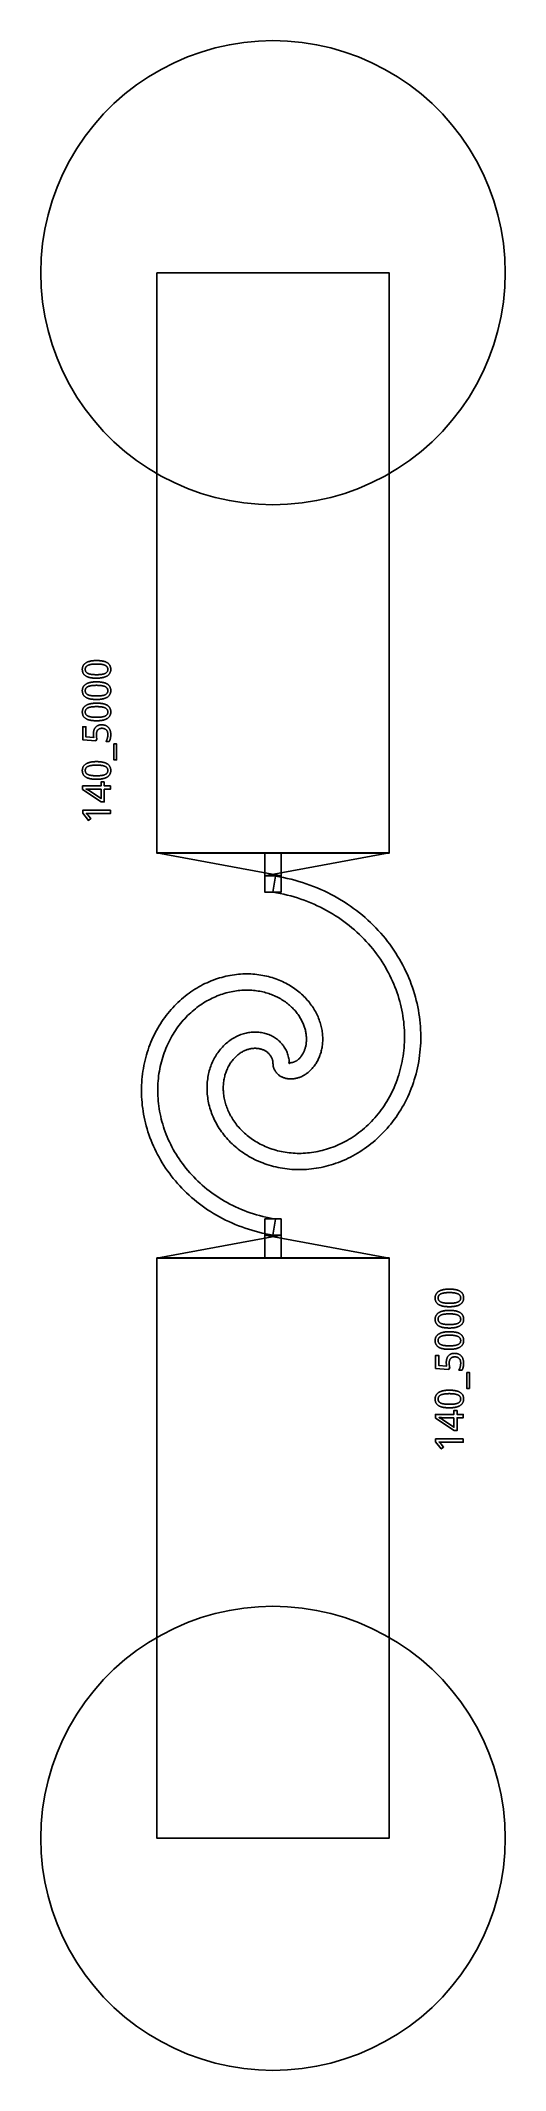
# Model space of a CAD drawing. Extents: x 5 to 45, y 13 to 188.
import ezdxf

# ---------------------------------------------------------------- set-up
doc = ezdxf.new("R2010")
doc.units = 0
doc.layers.get('0').update_dxf_attribs({"linetype": 'CONTINUOUS'})

msp = doc.modelspace()

# ---------------------------------------------------------------- linework, layer by layer
at = {"color": 0, "const_width": 0.01042}
for points in [[(45.4, 167.66), (45.3606, 168.915), (45.2422, 170.165), (45.0457, 171.407), (44.7717, 172.633), (44.4211, 173.839), (43.9956, 175.022), (43.4965, 176.175), (42.9261, 177.294), (42.2865, 178.376), (41.5803, 179.415), (40.8103, 180.408), (39.9793, 181.35), (39.091, 182.239), (38.1485, 183.069), (37.1557, 183.839), (36.1165, 184.546), (35.035, 185.185), (33.9156, 185.756), (32.7625, 186.254), (31.5803, 186.681), (30.3737, 187.031), (29.1476, 187.304), (27.9067, 187.501), (26.6558, 187.619), (25.4, 187.66), (24.1442, 187.619), (22.8933, 187.501), (21.6524, 187.304), (20.4262, 187.031), (19.2196, 186.681), (18.0375, 186.254), (16.8844, 185.756), (15.7649, 185.185), (14.6835, 184.546), (13.6443, 183.839), (12.6515, 183.069), (11.709, 182.239), (10.8205, 181.35), (9.98975, 180.408), (9.21957, 179.415), (8.51346, 178.376), (7.87392, 177.294), (7.3035, 176.175), (6.80447, 175.022), (6.3789, 173.839), (6.02832, 172.633), (5.75429, 171.407), (5.55761, 170.165), (5.43946, 168.915), (5.40001, 167.66), (5.43946, 166.403), (5.55761, 165.153), (5.75429, 163.911), (6.02832, 162.686), (6.3789, 161.479), (6.80447, 160.297), (7.3035, 159.143), (7.87392, 158.024), (8.51346, 156.943), (9.21957, 155.904), (9.98975, 154.911), (10.8205, 153.968), (11.709, 153.081), (12.6515, 152.249), (13.6443, 151.479), (14.6835, 150.772), (15.7649, 150.133), (16.8844, 149.563), (18.0375, 149.064), (19.2196, 148.638), (20.4262, 148.288), (21.6524, 148.014), (22.8933, 147.817), (24.1442, 147.699), (25.4, 147.66), (26.6558, 147.699), (27.9067, 147.817), (29.1476, 148.014), (30.3737, 148.288), (31.5803, 148.638), (32.7625, 149.064), (33.9156, 149.563), (35.035, 150.133), (36.1165, 150.772), (37.1557, 151.479), (38.1485, 152.249), (39.091, 153.081), (39.9793, 153.968), (40.8103, 154.911), (41.5803, 155.904), (42.2865, 156.943), (42.9261, 158.024), (43.4965, 159.143), (43.9956, 160.297), (44.4211, 161.479), (44.7717, 162.686), (45.0457, 163.911), (45.2422, 165.153), (45.3606, 166.403), (45.4, 167.66)], [(45.4, 32.7), (45.3606, 33.9558), (45.2422, 35.2067), (45.0457, 36.4476), (44.7717, 37.6738), (44.4211, 38.8803), (43.9956, 40.0625), (43.4965, 41.2156), (42.9261, 42.335), (42.2865, 43.4165), (41.5803, 44.4557), (40.8103, 45.4485), (39.9793, 46.391), (39.091, 47.2793), (38.1485, 48.1103), (37.1557, 48.8803), (36.1165, 49.5865), (35.035, 50.2261), (33.9156, 50.7965), (32.7625, 51.2956), (31.5803, 51.7211), (30.3737, 52.0717), (29.1476, 52.3457), (27.9067, 52.5422), (26.6558, 52.6606), (25.4, 52.7), (24.1442, 52.6606), (22.8933, 52.5422), (21.6524, 52.3457), (20.4262, 52.0717), (19.2196, 51.7211), (18.0375, 51.2956), (16.8844, 50.7965), (15.7649, 50.2261), (14.6835, 49.5865), (13.6443, 48.8803), (12.6515, 48.1103), (11.709, 47.2793), (10.8205, 46.391), (9.98975, 45.4485), (9.21957, 44.4557), (8.51346, 43.4165), (7.87392, 42.335), (7.3035, 41.2156), (6.80447, 40.0625), (6.3789, 38.8803), (6.02832, 37.6738), (5.75429, 36.4476), (5.55761, 35.2067), (5.43946, 33.9558), (5.40001, 32.7), (5.43946, 31.4442), (5.55761, 30.1933), (5.75429, 28.9524), (6.02832, 27.7263), (6.3789, 26.5197), (6.80447, 25.3375), (7.3035, 24.1844), (7.87392, 23.0649), (8.51346, 21.9835), (9.21957, 20.9443), (9.98975, 19.9515), (10.8205, 19.009), (11.709, 18.1206), (12.6515, 17.2897), (13.6443, 16.5197), (14.6835, 15.8135), (15.7649, 15.1739), (16.8844, 14.6035), (18.0375, 14.1044), (19.2196, 13.6789), (20.4262, 13.3283), (21.6524, 13.0543), (22.8933, 12.8576), (24.1442, 12.7394), (25.4, 12.7), (26.6558, 12.7394), (27.9067, 12.8576), (29.1476, 13.0543), (30.3737, 13.3283), (31.5803, 13.6789), (32.7625, 14.1044), (33.9156, 14.6035), (35.035, 15.1739), (36.1165, 15.8135), (37.1557, 16.5197), (38.1485, 17.2897), (39.091, 18.1206), (39.9793, 19.009), (40.8103, 19.9515), (41.5803, 20.9443), (42.2865, 21.9835), (42.9261, 23.0649), (43.4965, 24.1844), (43.9956, 25.3375), (44.4211, 26.5197), (44.7717, 27.7263), (45.0457, 28.9524), (45.2422, 30.1933), (45.3606, 31.4442), (45.4, 32.7)]]:
    msp.add_lwpolyline(points, close=True, dxfattribs=at)
at = {"color": 0}
for points in [[(45.4, 167.66), (45.3606, 168.915), (45.2422, 170.165), (45.0457, 171.407), (44.7717, 172.633), (44.4211, 173.839), (43.9956, 175.022), (43.4965, 176.175), (42.9261, 177.294), (42.2865, 178.376), (41.5803, 179.415), (40.8103, 180.408), (39.9793, 181.35), (39.091, 182.239), (38.1485, 183.069), (37.1557, 183.839), (36.1165, 184.546), (35.035, 185.185), (33.9156, 185.756), (32.7625, 186.254), (31.5803, 186.681), (30.3737, 187.031), (29.1476, 187.304), (27.9067, 187.501), (26.6558, 187.619), (25.4, 187.66), (24.1442, 187.619), (22.8933, 187.501), (21.6524, 187.304), (20.4262, 187.031), (19.2196, 186.681), (18.0375, 186.254), (16.8844, 185.756), (15.7649, 185.185), (14.6835, 184.546), (13.6443, 183.839), (12.6515, 183.069), (11.709, 182.239), (10.8205, 181.35), (9.98975, 180.408), (9.21957, 179.415), (8.51346, 178.376), (7.87392, 177.294), (7.3035, 176.175), (6.80447, 175.022), (6.3789, 173.839), (6.02832, 172.633), (5.75429, 171.407), (5.55761, 170.165), (5.43946, 168.915), (5.40001, 167.66), (5.43946, 166.403), (5.55761, 165.153), (5.75429, 163.911), (6.02832, 162.686), (6.3789, 161.479), (6.80447, 160.297), (7.3035, 159.143), (7.87392, 158.024), (8.51346, 156.943), (9.21957, 155.904), (9.98975, 154.911), (10.8205, 153.968), (11.709, 153.081), (12.6515, 152.249), (13.6443, 151.479), (14.6835, 150.772), (15.7649, 150.133), (16.8844, 149.563), (18.0375, 149.064), (19.2196, 148.638), (20.4262, 148.288), (21.6524, 148.014), (22.8933, 147.817), (24.1442, 147.699), (25.4, 147.66), (26.6558, 147.699), (27.9067, 147.817), (29.1476, 148.014), (30.3737, 148.288), (31.5803, 148.638), (32.7625, 149.064), (33.9156, 149.563), (35.035, 150.133), (36.1165, 150.772), (37.1557, 151.479), (38.1485, 152.249), (39.091, 153.081), (39.9793, 153.968), (40.8103, 154.911), (41.5803, 155.904), (42.2865, 156.943), (42.9261, 158.024), (43.4965, 159.143), (43.9956, 160.297), (44.4211, 161.479), (44.7717, 162.686), (45.0457, 163.911), (45.2422, 165.153), (45.3606, 166.403), (45.4, 167.66)], [(15.4, 167.66), (35.4, 167.66), (35.4, 117.619), (15.4, 117.619), (15.4, 167.66)], [(10.2069, 134.225), (10.2641, 134.224), (10.3197, 134.223), (10.3745, 134.221), (10.4278, 134.218), (10.48, 134.214), (10.531, 134.21), (10.5808, 134.204), (10.6293, 134.198), (10.6767, 134.191), (10.7229, 134.183), (10.7678, 134.174), (10.8112, 134.164), (10.8533, 134.153), (10.894, 134.142), (10.9333, 134.129), (10.9711, 134.115), (11.0077, 134.1), (11.0426, 134.084), (11.0764, 134.067), (11.1086, 134.049), (11.1394, 134.03), (11.1687, 134.011), (11.1967, 133.99), (11.2229, 133.968), (11.2478, 133.945), (11.2711, 133.92), (11.2931, 133.895), (11.3133, 133.869), (11.3323, 133.842), (11.3496, 133.813), (11.3653, 133.784), (11.3794, 133.753), (11.3918, 133.721), (11.4026, 133.687), (11.4118, 133.653), (11.4193, 133.617), (11.425, 133.58), (11.4291, 133.542), (11.4316, 133.502), (11.4325, 133.462), (11.4316, 133.424), (11.4291, 133.387), (11.425, 133.351), (11.4193, 133.316), (11.4118, 133.282), (11.4026, 133.249), (11.3918, 133.217), (11.3794, 133.186), (11.3653, 133.155), (11.3496, 133.126), (11.3323, 133.098), (11.3133, 133.072), (11.2931, 133.046), (11.2711, 133.021), (11.2478, 132.997), (11.2229, 132.973), (11.1967, 132.951), (11.1687, 132.93), (11.1394, 132.91), (11.1086, 132.89), (11.0764, 132.872), (11.0426, 132.855), (11.0077, 132.839), (10.9711, 132.823), (10.9333, 132.809), (10.894, 132.795), (10.8533, 132.783), (10.8112, 132.771), (10.7678, 132.76), (10.7229, 132.75), (10.6767, 132.742), (10.6293, 132.734), (10.5808, 132.727), (10.531, 132.721), (10.48, 132.716), (10.4278, 132.712), (10.3745, 132.709), (10.3197, 132.707), (10.2641, 132.705), (10.2069, 132.705), (10.15, 132.705), (10.0942, 132.706), (10.0396, 132.708), (9.98611, 132.711), (9.93386, 132.715), (9.88292, 132.719), (9.83317, 132.725), (9.78456, 132.731), (9.73719, 132.738), (9.69097, 132.745), (9.64611, 132.754), (9.60275, 132.764), (9.56071, 132.775), (9.52012, 132.787), (9.48096, 132.8), (9.44336, 132.813), (9.40707, 132.828), (9.37224, 132.843), (9.33886, 132.86), (9.30697, 132.877), (9.2761, 132.896), (9.24669, 132.916), (9.21892, 132.937), (9.19249, 132.958), (9.16775, 132.981), (9.14442, 133.005), (9.1225, 133.03), (9.10221, 133.056), (9.08333, 133.083), (9.06597, 133.112), (9.05029, 133.141), (9.03614, 133.172), (9.0236, 133.204), (9.01292, 133.237), (9.00375, 133.272), (8.99625, 133.307), (8.9904, 133.344), (8.98628, 133.382), (8.98389, 133.421), (8.98307, 133.462), (8.98389, 133.5), (8.98628, 133.537), (8.9904, 133.573), (8.99625, 133.608), (9.00375, 133.643), (9.01292, 133.676), (9.0236, 133.708), (9.03614, 133.739), (9.05029, 133.769), (9.06597, 133.798), (9.08306, 133.827), (9.10167, 133.854), (9.12169, 133.88), (9.14333, 133.905), (9.1665, 133.929), (9.19125, 133.953), (9.21733, 133.975), (9.24511, 133.996), (9.27447, 134.017), (9.30528, 134.036), (9.33724, 134.055), (9.37056, 134.072), (9.40543, 134.088), (9.44168, 134.104), (9.47944, 134.119), (9.51844, 134.132), (9.55919, 134.145), (9.60113, 134.157), (9.64458, 134.168), (9.68929, 134.178), (9.73557, 134.187), (9.78304, 134.195), (9.83165, 134.202), (9.88151, 134.208), (9.93261, 134.213), (9.98514, 134.217), (10.0387, 134.221), (10.0935, 134.223), (10.1496, 134.224), (10.2069, 134.225)], [(10.2069, 133.006), (10.2552, 133.006), (10.3021, 133.007), (10.3479, 133.008), (10.3924, 133.01), (10.4357, 133.012), (10.4777, 133.015), (10.5184, 133.018), (10.5581, 133.022), (10.5962, 133.026), (10.6334, 133.03), (10.6693, 133.035), (10.7039, 133.041), (10.7374, 133.047), (10.7696, 133.054), (10.8006, 133.062), (10.8304, 133.07), (10.8591, 133.079), (10.8865, 133.088), (10.9128, 133.098), (10.9378, 133.108), (10.9613, 133.119), (10.9836, 133.131), (11.0047, 133.144), (11.0247, 133.157), (11.0435, 133.17), (11.0612, 133.185), (11.0776, 133.2), (11.0929, 133.215), (11.1071, 133.231), (11.12, 133.248), (11.1315, 133.266), (11.1417, 133.285), (11.1507, 133.304), (11.1586, 133.325), (11.1652, 133.346), (11.1706, 133.367), (11.1749, 133.39), (11.1779, 133.413), (11.1797, 133.437), (11.1803, 133.462), (11.1797, 133.486), (11.1779, 133.51), (11.1749, 133.533), (11.1706, 133.556), (11.1652, 133.578), (11.1586, 133.598), (11.1507, 133.619), (11.1417, 133.638), (11.1315, 133.657), (11.12, 133.675), (11.1074, 133.692), (11.0935, 133.709), (11.0784, 133.725), (11.0622, 133.74), (11.0447, 133.755), (11.0261, 133.769), (11.0062, 133.782), (10.9851, 133.795), (10.9629, 133.807), (10.9393, 133.818), (10.9147, 133.829), (10.8887, 133.839), (10.8615, 133.849), (10.8331, 133.858), (10.8035, 133.867), (10.7726, 133.875), (10.7404, 133.882), (10.7071, 133.888), (10.6725, 133.894), (10.6367, 133.899), (10.5993, 133.904), (10.5605, 133.909), (10.5207, 133.913), (10.4796, 133.916), (10.4372, 133.919), (10.3936, 133.921), (10.3489, 133.923), (10.3028, 133.924), (10.2555, 133.925), (10.2069, 133.925), (10.1587, 133.925), (10.1118, 133.924), (10.066, 133.923), (10.0215, 133.921), (9.97835, 133.919), (9.93625, 133.916), (9.8954, 133.913), (9.85596, 133.909), (9.81765, 133.904), (9.78054, 133.899), (9.74474, 133.894), (9.71013, 133.888), (9.67665, 133.882), (9.64458, 133.875), (9.61376, 133.867), (9.58404, 133.858), (9.55556, 133.849), (9.52849, 133.839), (9.5025, 133.829), (9.47775, 133.818), (9.45432, 133.807), (9.43207, 133.795), (9.41097, 133.782), (9.39111, 133.769), (9.37235, 133.755), (9.35499, 133.74), (9.3386, 133.725), (9.32363, 133.709), (9.30974, 133.692), (9.2971, 133.675), (9.28569, 133.657), (9.27539, 133.638), (9.26639, 133.619), (9.25862, 133.598), (9.25196, 133.578), (9.24653, 133.556), (9.24235, 133.533), (9.23931, 133.51), (9.23753, 133.486), (9.23693, 133.462), (9.23753, 133.437), (9.23931, 133.413), (9.24235, 133.39), (9.24653, 133.367), (9.25196, 133.346), (9.25862, 133.325), (9.26639, 133.304), (9.27539, 133.285), (9.28569, 133.266), (9.2971, 133.248), (9.30974, 133.231), (9.32363, 133.215), (9.3386, 133.2), (9.35499, 133.185), (9.37235, 133.17), (9.39111, 133.157), (9.41097, 133.144), (9.43207, 133.131), (9.45432, 133.119), (9.47775, 133.108), (9.5025, 133.098), (9.52849, 133.088), (9.55556, 133.079), (9.58404, 133.07), (9.61376, 133.062), (9.64458, 133.054), (9.67665, 133.047), (9.71013, 133.041), (9.74474, 133.035), (9.78054, 133.03), (9.81765, 133.026), (9.85596, 133.022), (9.8954, 133.018), (9.93625, 133.015), (9.97835, 133.012), (10.0215, 133.01), (10.066, 133.008), (10.1118, 133.007), (10.1587, 133.006), (10.2069, 133.006)], [(10.2069, 132.389), (10.2641, 132.389), (10.3197, 132.387), (10.3745, 132.385), (10.4278, 132.382), (10.48, 132.378), (10.531, 132.374), (10.5808, 132.368), (10.6293, 132.362), (10.6767, 132.355), (10.7229, 132.347), (10.7678, 132.338), (10.8112, 132.328), (10.8533, 132.318), (10.894, 132.306), (10.9333, 132.293), (10.9711, 132.279), (11.0077, 132.264), (11.0426, 132.248), (11.0764, 132.231), (11.1086, 132.213), (11.1394, 132.194), (11.1687, 132.175), (11.1967, 132.154), (11.2229, 132.132), (11.2478, 132.109), (11.2711, 132.084), (11.2931, 132.059), (11.3133, 132.033), (11.3323, 132.006), (11.3496, 131.977), (11.3653, 131.948), (11.3794, 131.917), (11.3918, 131.885), (11.4026, 131.851), (11.4118, 131.817), (11.4193, 131.781), (11.425, 131.744), (11.4291, 131.706), (11.4316, 131.666), (11.4325, 131.626), (11.4316, 131.588), (11.4291, 131.551), (11.425, 131.515), (11.4193, 131.48), (11.4118, 131.446), (11.4026, 131.413), (11.3918, 131.381), (11.3794, 131.35), (11.3653, 131.319), (11.3496, 131.29), (11.3323, 131.263), (11.3133, 131.236), (11.2931, 131.21), (11.2711, 131.185), (11.2478, 131.161), (11.2229, 131.137), (11.1967, 131.115), (11.1687, 131.094), (11.1394, 131.074), (11.1086, 131.054), (11.0764, 131.036), (11.0426, 131.019), (11.0077, 131.003), (10.9711, 130.987), (10.9333, 130.973), (10.894, 130.959), (10.8533, 130.947), (10.8112, 130.935), (10.7678, 130.924), (10.7229, 130.914), (10.6767, 130.906), (10.6293, 130.898), (10.5808, 130.891), (10.531, 130.885), (10.48, 130.88), (10.4278, 130.876), (10.3745, 130.873), (10.3197, 130.871), (10.2641, 130.869), (10.2069, 130.869), (10.15, 130.869), (10.0942, 130.87), (10.0396, 130.873), (9.98611, 130.875), (9.93386, 130.879), (9.88292, 130.883), (9.83317, 130.889), (9.78456, 130.895), (9.73719, 130.902), (9.69097, 130.909), (9.64611, 130.918), (9.60275, 130.928), (9.56071, 130.939), (9.52012, 130.951), (9.48096, 130.964), (9.44336, 130.977), (9.40707, 130.992), (9.37224, 131.007), (9.33886, 131.024), (9.30697, 131.041), (9.2761, 131.06), (9.24669, 131.08), (9.21892, 131.101), (9.19249, 131.123), (9.16775, 131.146), (9.14442, 131.169), (9.1225, 131.194), (9.10221, 131.221), (9.08333, 131.248), (9.06597, 131.276), (9.05029, 131.305), (9.03614, 131.336), (9.0236, 131.368), (9.01292, 131.401), (9.00375, 131.436), (8.99625, 131.471), (8.9904, 131.508), (8.98628, 131.546), (8.98389, 131.585), (8.98307, 131.626), (8.98389, 131.664), (8.98628, 131.701), (8.9904, 131.737), (8.99625, 131.773), (9.00375, 131.807), (9.01292, 131.84), (9.0236, 131.872), (9.03614, 131.903), (9.05029, 131.933), (9.06597, 131.962), (9.08306, 131.991), (9.10167, 132.018), (9.12169, 132.044), (9.14333, 132.069), (9.1665, 132.094), (9.19125, 132.117), (9.21733, 132.139), (9.24511, 132.16), (9.27447, 132.181), (9.30528, 132.2), (9.33724, 132.219), (9.37056, 132.236), (9.40543, 132.253), (9.44168, 132.268), (9.47944, 132.283), (9.51844, 132.297), (9.55919, 132.309), (9.60113, 132.321), (9.64458, 132.332), (9.68929, 132.342), (9.73557, 132.351), (9.78304, 132.359), (9.83165, 132.366), (9.88151, 132.372), (9.93261, 132.377), (9.98514, 132.381), (10.0387, 132.385), (10.0935, 132.387), (10.1496, 132.388), (10.2069, 132.389)], [(10.2069, 131.17), (10.2552, 131.17), (10.3021, 131.171), (10.3479, 131.172), (10.3924, 131.174), (10.4357, 131.176), (10.4777, 131.179), (10.5184, 131.182), (10.5581, 131.186), (10.5962, 131.19), (10.6334, 131.194), (10.6693, 131.199), (10.7039, 131.205), (10.7374, 131.212), (10.7696, 131.219), (10.8006, 131.226), (10.8304, 131.234), (10.8591, 131.243), (10.8865, 131.252), (10.9128, 131.262), (10.9378, 131.273), (10.9613, 131.283), (10.9836, 131.295), (11.0047, 131.308), (11.0247, 131.321), (11.0435, 131.334), (11.0612, 131.349), (11.0776, 131.364), (11.0929, 131.379), (11.1071, 131.396), (11.12, 131.412), (11.1315, 131.43), (11.1417, 131.449), (11.1507, 131.468), (11.1586, 131.489), (11.1652, 131.51), (11.1706, 131.531), (11.1749, 131.554), (11.1779, 131.577), (11.1797, 131.601), (11.1803, 131.626), (11.1797, 131.65), (11.1779, 131.674), (11.1749, 131.697), (11.1706, 131.72), (11.1652, 131.742), (11.1586, 131.763), (11.1507, 131.783), (11.1417, 131.802), (11.1315, 131.821), (11.12, 131.839), (11.1074, 131.856), (11.0935, 131.873), (11.0784, 131.889), (11.0622, 131.904), (11.0447, 131.919), (11.0261, 131.933), (11.0062, 131.946), (10.9851, 131.959), (10.9629, 131.971), (10.9393, 131.982), (10.9147, 131.993), (10.8887, 132.004), (10.8615, 132.013), (10.8331, 132.023), (10.8035, 132.031), (10.7726, 132.039), (10.7404, 132.046), (10.7071, 132.052), (10.6725, 132.058), (10.6367, 132.063), (10.5993, 132.068), (10.5605, 132.073), (10.5207, 132.077), (10.4796, 132.08), (10.4372, 132.083), (10.3936, 132.085), (10.3489, 132.087), (10.3028, 132.088), (10.2555, 132.089), (10.2069, 132.089), (10.1587, 132.089), (10.1118, 132.088), (10.066, 132.087), (10.0215, 132.085), (9.97835, 132.083), (9.93625, 132.08), (9.8954, 132.077), (9.85596, 132.073), (9.81765, 132.068), (9.78054, 132.063), (9.74474, 132.058), (9.71013, 132.052), (9.67665, 132.046), (9.64458, 132.039), (9.61376, 132.031), (9.58404, 132.023), (9.55556, 132.013), (9.52849, 132.004), (9.5025, 131.993), (9.47775, 131.982), (9.45432, 131.971), (9.43207, 131.959), (9.41097, 131.946), (9.39111, 131.933), (9.37235, 131.919), (9.35499, 131.904), (9.3386, 131.889), (9.32363, 131.873), (9.30974, 131.856), (9.2971, 131.839), (9.28569, 131.821), (9.27539, 131.802), (9.26639, 131.783), (9.25862, 131.763), (9.25196, 131.742), (9.24653, 131.72), (9.24235, 131.697), (9.23931, 131.674), (9.23753, 131.65), (9.23693, 131.626), (9.23753, 131.601), (9.23931, 131.577), (9.24235, 131.554), (9.24653, 131.531), (9.25196, 131.51), (9.25862, 131.489), (9.26639, 131.468), (9.27539, 131.449), (9.28569, 131.43), (9.2971, 131.412), (9.30974, 131.396), (9.32363, 131.379), (9.3386, 131.364), (9.35499, 131.349), (9.37235, 131.334), (9.39111, 131.321), (9.41097, 131.308), (9.43207, 131.295), (9.45432, 131.283), (9.47775, 131.273), (9.5025, 131.262), (9.52849, 131.252), (9.55556, 131.243), (9.58404, 131.234), (9.61376, 131.226), (9.64458, 131.219), (9.67665, 131.212), (9.71013, 131.205), (9.74474, 131.199), (9.78054, 131.194), (9.81765, 131.19), (9.85596, 131.186), (9.8954, 131.182), (9.93625, 131.179), (9.97835, 131.176), (10.0215, 131.174), (10.066, 131.172), (10.1118, 131.171), (10.1587, 131.17), (10.2069, 131.17)], [(10.2069, 130.553), (10.2641, 130.553), (10.3197, 130.551), (10.3745, 130.549), (10.4278, 130.546), (10.48, 130.542), (10.531, 130.538), (10.5808, 130.532), (10.6293, 130.526), (10.6767, 130.519), (10.7229, 130.511), (10.7678, 130.502), (10.8112, 130.492), (10.8533, 130.482), (10.894, 130.47), (10.9333, 130.457), (10.9711, 130.443), (11.0077, 130.428), (11.0426, 130.412), (11.0764, 130.395), (11.1086, 130.377), (11.1394, 130.358), (11.1687, 130.339), (11.1967, 130.318), (11.2229, 130.296), (11.2478, 130.273), (11.2711, 130.249), (11.2931, 130.223), (11.3133, 130.197), (11.3323, 130.17), (11.3496, 130.141), (11.3653, 130.112), (11.3794, 130.081), (11.3918, 130.049), (11.4026, 130.015), (11.4118, 129.981), (11.4193, 129.945), (11.425, 129.908), (11.4291, 129.87), (11.4316, 129.83), (11.4325, 129.79), (11.4316, 129.752), (11.4291, 129.715), (11.425, 129.679), (11.4193, 129.644), (11.4118, 129.61), (11.4026, 129.577), (11.3918, 129.545), (11.3794, 129.514), (11.3653, 129.484), (11.3496, 129.454), (11.3323, 129.427), (11.3133, 129.4), (11.2931, 129.374), (11.2711, 129.349), (11.2478, 129.325), (11.2229, 129.302), (11.1967, 129.279), (11.1687, 129.258), (11.1394, 129.238), (11.1086, 129.218), (11.0764, 129.2), (11.0426, 129.183), (11.0077, 129.167), (10.9711, 129.152), (10.9333, 129.137), (10.894, 129.123), (10.8533, 129.111), (10.8112, 129.099), (10.7678, 129.088), (10.7229, 129.078), (10.6767, 129.07), (10.6293, 129.062), (10.5808, 129.055), (10.531, 129.049), (10.48, 129.044), (10.4278, 129.04), (10.3745, 129.037), (10.3197, 129.035), (10.2641, 129.033), (10.2069, 129.033), (10.15, 129.033), (10.0942, 129.034), (10.0396, 129.037), (9.98611, 129.039), (9.93386, 129.043), (9.88292, 129.047), (9.83317, 129.053), (9.78456, 129.059), (9.73719, 129.066), (9.69097, 129.074), (9.64611, 129.083), (9.60275, 129.092), (9.56071, 129.103), (9.52012, 129.115), (9.48096, 129.128), (9.44336, 129.141), (9.40707, 129.156), (9.37224, 129.172), (9.33886, 129.188), (9.30697, 129.205), (9.2761, 129.224), (9.24669, 129.244), (9.21892, 129.265), (9.19249, 129.287), (9.16775, 129.31), (9.14442, 129.333), (9.1225, 129.358), (9.10221, 129.385), (9.08333, 129.412), (9.06597, 129.44), (9.05029, 129.469), (9.03614, 129.5), (9.0236, 129.532), (9.01292, 129.565), (9.00375, 129.6), (8.99625, 129.635), (8.9904, 129.672), (8.98628, 129.71), (8.98389, 129.749), (8.98307, 129.79), (8.98389, 129.828), (8.98628, 129.865), (8.9904, 129.901), (8.99625, 129.937), (9.00375, 129.971), (9.01292, 130.004), (9.0236, 130.036), (9.03614, 130.067), (9.05029, 130.097), (9.06597, 130.127), (9.08306, 130.155), (9.10167, 130.182), (9.12169, 130.208), (9.14333, 130.233), (9.1665, 130.258), (9.19125, 130.281), (9.21733, 130.303), (9.24511, 130.325), (9.27447, 130.345), (9.30528, 130.364), (9.33724, 130.383), (9.37056, 130.4), (9.40543, 130.417), (9.44168, 130.432), (9.47944, 130.447), (9.51844, 130.461), (9.55919, 130.473), (9.60113, 130.485), (9.64458, 130.496), (9.68929, 130.506), (9.73557, 130.515), (9.78304, 130.523), (9.83165, 130.53), (9.88151, 130.536), (9.93261, 130.541), (9.98514, 130.546), (10.0387, 130.549), (10.0935, 130.551), (10.1496, 130.553), (10.2069, 130.553)], [(10.2069, 129.334), (10.2552, 129.334), (10.3021, 129.335), (10.3479, 129.336), (10.3924, 129.338), (10.4357, 129.34), (10.4777, 129.343), (10.5184, 129.346), (10.5581, 129.35), (10.5962, 129.354), (10.6334, 129.358), (10.6693, 129.364), (10.7039, 129.369), (10.7374, 129.376), (10.7696, 129.383), (10.8006, 129.39), (10.8304, 129.398), (10.8591, 129.407), (10.8865, 129.416), (10.9128, 129.426), (10.9378, 129.437), (10.9613, 129.448), (10.9836, 129.459), (11.0047, 129.472), (11.0247, 129.485), (11.0435, 129.498), (11.0612, 129.513), (11.0776, 129.528), (11.0929, 129.543), (11.1071, 129.56), (11.12, 129.577), (11.1315, 129.594), (11.1417, 129.613), (11.1507, 129.633), (11.1586, 129.653), (11.1652, 129.674), (11.1706, 129.695), (11.1749, 129.718), (11.1779, 129.741), (11.1797, 129.765), (11.1803, 129.79), (11.1797, 129.814), (11.1779, 129.838), (11.1749, 129.862), (11.1706, 129.884), (11.1652, 129.906), (11.1586, 129.927), (11.1507, 129.947), (11.1417, 129.966), (11.1315, 129.985), (11.12, 130.003), (11.1074, 130.02), (11.0935, 130.037), (11.0784, 130.053), (11.0622, 130.068), (11.0447, 130.083), (11.0261, 130.097), (11.0062, 130.11), (10.9851, 130.123), (10.9629, 130.135), (10.9393, 130.146), (10.9147, 130.157), (10.8887, 130.168), (10.8615, 130.177), (10.8331, 130.187), (10.8035, 130.195), (10.7726, 130.203), (10.7404, 130.21), (10.7071, 130.217), (10.6725, 130.222), (10.6367, 130.227), (10.5993, 130.233), (10.5605, 130.237), (10.5207, 130.241), (10.4796, 130.244), (10.4372, 130.247), (10.3936, 130.249), (10.3489, 130.251), (10.3028, 130.252), (10.2555, 130.253), (10.2069, 130.254), (10.1587, 130.253), (10.1118, 130.252), (10.066, 130.251), (10.0215, 130.249), (9.97835, 130.247), (9.93625, 130.244), (9.8954, 130.241), (9.85596, 130.237), (9.81765, 130.233), (9.78054, 130.227), (9.74474, 130.222), (9.71013, 130.217), (9.67665, 130.21), (9.64458, 130.203), (9.61376, 130.195), (9.58404, 130.187), (9.55556, 130.177), (9.52849, 130.168), (9.5025, 130.157), (9.47775, 130.146), (9.45432, 130.135), (9.43207, 130.123), (9.41097, 130.11), (9.39111, 130.097), (9.37235, 130.083), (9.35499, 130.068), (9.3386, 130.053), (9.32363, 130.037), (9.30974, 130.02), (9.2971, 130.003), (9.28569, 129.985), (9.27539, 129.966), (9.26639, 129.947), (9.25862, 129.927), (9.25196, 129.906), (9.24653, 129.884), (9.24235, 129.862), (9.23931, 129.838), (9.23753, 129.814), (9.23693, 129.79), (9.23753, 129.765), (9.23931, 129.741), (9.24235, 129.718), (9.24653, 129.695), (9.25196, 129.674), (9.25862, 129.653), (9.26639, 129.633), (9.27539, 129.613), (9.28569, 129.594), (9.2971, 129.577), (9.30974, 129.56), (9.32363, 129.543), (9.3386, 129.528), (9.35499, 129.513), (9.37235, 129.498), (9.39111, 129.485), (9.41097, 129.472), (9.43207, 129.459), (9.45432, 129.448), (9.47775, 129.437), (9.5025, 129.426), (9.52849, 129.416), (9.55556, 129.407), (9.58404, 129.398), (9.61376, 129.39), (9.64458, 129.383), (9.67665, 129.376), (9.71013, 129.369), (9.74474, 129.364), (9.78054, 129.358), (9.81765, 129.354), (9.85596, 129.35), (9.8954, 129.346), (9.93625, 129.343), (9.97835, 129.34), (10.0215, 129.338), (10.066, 129.336), (10.1118, 129.335), (10.1587, 129.334), (10.2069, 129.334)], [(9.94, 127.924), (9.94043, 127.957), (9.94179, 127.988), (9.94417, 128.019), (9.94738, 128.05), (9.95139, 128.08), (9.95638, 128.11), (9.96235, 128.139), (9.96918, 128.168), (9.97694, 128.196), (9.98557, 128.224), (9.99485, 128.252), (10.005, 128.278), (10.0159, 128.305), (10.0278, 128.33), (10.0406, 128.355), (10.0541, 128.378), (10.0686, 128.402), (10.084, 128.424), (10.1003, 128.446), (10.1175, 128.467), (10.1354, 128.487), (10.1543, 128.506), (10.174, 128.525), (10.1946, 128.542), (10.216, 128.559), (10.2382, 128.575), (10.2612, 128.59), (10.2852, 128.604), (10.3098, 128.617), (10.3356, 128.629), (10.3619, 128.64), (10.3893, 128.65), (10.4174, 128.659), (10.4462, 128.667), (10.476, 128.673), (10.5064, 128.678), (10.5378, 128.682), (10.5699, 128.685), (10.6029, 128.687), (10.6367, 128.688), (10.6733, 128.687), (10.7093, 128.686), (10.7446, 128.683), (10.779, 128.679), (10.8128, 128.674), (10.8458, 128.668), (10.878, 128.661), (10.9096, 128.652), (10.9403, 128.643), (10.9703, 128.633), (10.9995, 128.621), (11.0278, 128.608), (11.055, 128.594), (11.0815, 128.58), (11.1071, 128.564), (11.1317, 128.547), (11.1553, 128.529), (11.1781, 128.51), (11.2, 128.489), (11.221, 128.468), (11.241, 128.446), (11.2601, 128.422), (11.2782, 128.398), (11.2954, 128.373), (11.3117, 128.346), (11.3269, 128.318), (11.3414, 128.29), (11.3549, 128.26), (11.3672, 128.23), (11.3789, 128.198), (11.3891, 128.166), (11.3982, 128.132), (11.4063, 128.098), (11.4132, 128.063), (11.4192, 128.026), (11.4239, 127.989), (11.4276, 127.951), (11.4304, 127.911), (11.432, 127.871), (11.4325, 127.83), (11.4325, 127.813), (11.4322, 127.797), (11.4318, 127.78), (11.4313, 127.764), (11.4306, 127.748), (11.4286, 127.715), (11.4274, 127.698), (11.426, 127.682), (11.4244, 127.666), (11.4226, 127.65), (11.4208, 127.634), (11.4187, 127.618), (11.4165, 127.603), (11.4142, 127.587), (11.4117, 127.572), (11.409, 127.556), (11.4061, 127.541), (11.4032, 127.526), (11.4, 127.511), (11.3969, 127.497), (11.3938, 127.482), (11.3903, 127.468), (11.3867, 127.453), (11.3829, 127.439), (11.3789, 127.426), (11.3747, 127.412), (11.3703, 127.398), (11.3657, 127.384), (11.3609, 127.371), (11.356, 127.358), (11.3509, 127.345), (11.3455, 127.332), (11.3401, 127.32), (11.3344, 127.308), (11.3288, 127.296), (11.3227, 127.284), (11.3167, 127.273), (11.3104, 127.262), (11.3039, 127.251), (11.024, 127.251), (11.0314, 127.262), (11.0386, 127.273), (11.0457, 127.284), (11.0526, 127.297), (11.0595, 127.309), (11.066, 127.322), (11.0725, 127.335), (11.0788, 127.348), (11.0848, 127.362), (11.0907, 127.376), (11.0965, 127.391), (11.1021, 127.406), (11.1075, 127.421), (11.1126, 127.436), (11.1176, 127.451), (11.1223, 127.466), (11.127, 127.482), (11.1314, 127.497), (11.1356, 127.513), (11.1396, 127.529), (11.1433, 127.545), (11.1471, 127.561), (11.1506, 127.577), (11.1539, 127.593), (11.1571, 127.609), (11.1602, 127.625), (11.1629, 127.641), (11.1656, 127.657), (11.1682, 127.672), (11.1706, 127.688), (11.1724, 127.705), (11.174, 127.721), (11.1754, 127.736), (11.1768, 127.752), (11.1778, 127.767), (11.1788, 127.781), (11.1795, 127.796), (11.1798, 127.81), (11.1801, 127.824), (11.1803, 127.838), (11.18, 127.864), (11.179, 127.888), (11.1776, 127.913), (11.1756, 127.937), (11.1729, 127.96), (11.1697, 127.983), (11.166, 128.005), (11.1615, 128.026), (11.1565, 128.047), (11.151, 128.068), (11.1444, 128.088), (11.1372, 128.107), (11.1294, 128.125), (11.121, 128.143), (11.1119, 128.161), (11.1021, 128.178), (11.0917, 128.194), (11.0807, 128.209), (11.0689, 128.224), (11.0565, 128.239), (11.0435, 128.252), (11.0298, 128.265), (11.0156, 128.278), (11.0005, 128.289), (10.985, 128.3), (10.9686, 128.311), (10.9518, 128.321), (10.9342, 128.33), (10.916, 128.338), (10.8971, 128.346), (10.8775, 128.353), (10.8572, 128.359), (10.8363, 128.365), (10.8145, 128.37), (10.7921, 128.374), (10.7689, 128.377), (10.7451, 128.38), (10.7205, 128.382), (10.6952, 128.383), (10.6692, 128.383), (10.6237, 128.382), (10.5806, 128.378), (10.5394, 128.371), (10.5007, 128.361), (10.4642, 128.348), (10.4297, 128.332), (10.3976, 128.313), (10.3676, 128.292), (10.3398, 128.267), (10.3143, 128.24), (10.2908, 128.21), (10.2699, 128.178), (10.2513, 128.142), (10.2351, 128.105), (10.2217, 128.064), (10.2104, 128.022), (10.2018, 127.976), (10.1955, 127.928), (10.1919, 127.877), (10.1907, 127.824), (10.1907, 127.815), (10.1908, 127.806), (10.1911, 127.796), (10.1914, 127.787), (10.1919, 127.778), (10.1925, 127.768), (10.193, 127.758), (10.1937, 127.748), (10.1946, 127.738), (10.1955, 127.727), (10.1962, 127.717), (10.1969, 127.707), (10.1977, 127.697), (10.1987, 127.687), (10.1996, 127.677), (10.2007, 127.666), (10.2017, 127.656), (10.2029, 127.646), (10.204, 127.635), (10.2053, 127.625), (10.2067, 127.615), (10.2081, 127.605), (10.2094, 127.595), (10.2108, 127.585), (10.2122, 127.575), (10.2138, 127.566), (10.2153, 127.556), (10.2183, 127.537), (10.22, 127.527), (10.2212, 127.518), (10.2227, 127.51), (10.2239, 127.501), (10.2252, 127.493), (10.2265, 127.485), (10.2278, 127.477), (10.229, 127.469), (10.2304, 127.462), (10.2317, 127.455), (10.2331, 127.448), (10.1403, 127.301), (9.0204, 127.391), (9.0204, 128.514), (9.29058, 128.514), (9.29058, 127.648), (9.97265, 127.584), (9.97054, 127.595), (9.96858, 127.606), (9.96653, 127.618), (9.96446, 127.631), (9.96235, 127.645), (9.96029, 127.658), (9.95806, 127.673), (9.95594, 127.688), (9.95378, 127.704), (9.95139, 127.721), (9.94933, 127.739), (9.94738, 127.757), (9.94553, 127.776), (9.94417, 127.795), (9.94293, 127.815), (9.94179, 127.836), (9.94114, 127.857), (9.94043, 127.879), (9.94015, 127.901), (9.94, 127.924)], [(11.6994, 127.044), (11.9274, 127.044), (11.9274, 125.66), (11.6994, 125.66), (11.6994, 127.044)], [(10.2069, 125.511), (10.2641, 125.51), (10.3197, 125.509), (10.3745, 125.507), (10.4278, 125.504), (10.48, 125.5), (10.531, 125.496), (10.5808, 125.49), (10.6293, 125.484), (10.6767, 125.476), (10.7229, 125.468), (10.7678, 125.46), (10.8112, 125.45), (10.8533, 125.439), (10.894, 125.428), (10.9333, 125.415), (10.9711, 125.401), (11.0077, 125.386), (11.0426, 125.37), (11.0764, 125.353), (11.1086, 125.335), (11.1394, 125.316), (11.1687, 125.296), (11.1967, 125.275), (11.2229, 125.253), (11.2478, 125.23), (11.2711, 125.206), (11.2931, 125.181), (11.3133, 125.155), (11.3323, 125.127), (11.3496, 125.099), (11.3653, 125.069), (11.3794, 125.038), (11.3918, 125.007), (11.4026, 124.973), (11.4118, 124.939), (11.4193, 124.903), (11.425, 124.866), (11.4291, 124.828), (11.4316, 124.788), (11.4325, 124.747), (11.4316, 124.709), (11.4291, 124.672), (11.425, 124.637), (11.4193, 124.602), (11.4118, 124.568), (11.4026, 124.534), (11.3918, 124.502), (11.3794, 124.471), (11.3653, 124.441), (11.3496, 124.412), (11.3323, 124.384), (11.3133, 124.357), (11.2931, 124.331), (11.2711, 124.306), (11.2478, 124.282), (11.2229, 124.259), (11.1967, 124.237), (11.1687, 124.216), (11.1394, 124.195), (11.1086, 124.176), (11.0764, 124.158), (11.0426, 124.141), (11.0077, 124.125), (10.9711, 124.109), (10.9333, 124.095), (10.894, 124.081), (10.8533, 124.069), (10.8112, 124.057), (10.7678, 124.046), (10.7229, 124.036), (10.6767, 124.028), (10.6293, 124.02), (10.5808, 124.013), (10.531, 124.007), (10.48, 124.002), (10.4278, 123.998), (10.3745, 123.995), (10.3197, 123.992), (10.2641, 123.991), (10.2069, 123.991), (10.15, 123.991), (10.0942, 123.992), (10.0396, 123.994), (9.98611, 123.997), (9.93386, 124.001), (9.88292, 124.005), (9.83317, 124.011), (9.78456, 124.017), (9.73719, 124.023), (9.69097, 124.031), (9.64611, 124.04), (9.60275, 124.05), (9.56071, 124.061), (9.52012, 124.073), (9.48096, 124.085), (9.44336, 124.099), (9.40707, 124.114), (9.37224, 124.129), (9.33886, 124.146), (9.30697, 124.163), (9.2761, 124.182), (9.24669, 124.202), (9.21892, 124.222), (9.19249, 124.244), (9.16775, 124.267), (9.14442, 124.291), (9.1225, 124.316), (9.10221, 124.342), (9.08333, 124.369), (9.06597, 124.398), (9.05029, 124.427), (9.03614, 124.458), (9.0236, 124.49), (9.01292, 124.523), (9.00375, 124.557), (8.99625, 124.593), (8.9904, 124.63), (8.98628, 124.668), (8.98389, 124.707), (8.98307, 124.747), (8.98389, 124.786), (8.98628, 124.823), (8.9904, 124.859), (8.99625, 124.894), (9.00375, 124.928), (9.01292, 124.962), (9.0236, 124.994), (9.03614, 125.025), (9.05029, 125.055), (9.06597, 125.084), (9.08306, 125.112), (9.10167, 125.14), (9.12169, 125.166), (9.14333, 125.191), (9.1665, 125.215), (9.19125, 125.239), (9.21733, 125.261), (9.24511, 125.282), (9.27447, 125.303), (9.30528, 125.322), (9.33724, 125.34), (9.37056, 125.358), (9.40543, 125.374), (9.44168, 125.39), (9.47944, 125.405), (9.51844, 125.418), (9.55919, 125.431), (9.60113, 125.443), (9.64458, 125.454), (9.68929, 125.463), (9.73557, 125.472), (9.78304, 125.481), (9.83165, 125.488), (9.88151, 125.494), (9.93261, 125.499), (9.98514, 125.503), (10.0387, 125.507), (10.0935, 125.509), (10.1496, 125.51), (10.2069, 125.511)], [(10.2069, 124.292), (10.2552, 124.292), (10.3021, 124.293), (10.3479, 124.294), (10.3924, 124.296), (10.4357, 124.298), (10.4777, 124.3), (10.5184, 124.304), (10.5581, 124.307), (10.5962, 124.311), (10.6334, 124.316), (10.6693, 124.321), (10.7039, 124.327), (10.7374, 124.333), (10.7696, 124.34), (10.8006, 124.348), (10.8304, 124.356), (10.8591, 124.365), (10.8865, 124.374), (10.9128, 124.384), (10.9378, 124.394), (10.9613, 124.405), (10.9836, 124.417), (11.0047, 124.429), (11.0247, 124.442), (11.0435, 124.456), (11.0612, 124.47), (11.0776, 124.485), (11.0929, 124.501), (11.1071, 124.517), (11.12, 124.534), (11.1315, 124.552), (11.1417, 124.571), (11.1507, 124.59), (11.1586, 124.61), (11.1652, 124.631), (11.1706, 124.653), (11.1749, 124.676), (11.1779, 124.699), (11.1797, 124.723), (11.1803, 124.747), (11.1797, 124.772), (11.1779, 124.796), (11.1749, 124.819), (11.1706, 124.842), (11.1652, 124.863), (11.1586, 124.884), (11.1507, 124.904), (11.1417, 124.924), (11.1315, 124.943), (11.12, 124.961), (11.1074, 124.978), (11.0935, 124.994), (11.0784, 125.01), (11.0622, 125.026), (11.0447, 125.04), (11.0261, 125.054), (11.0062, 125.068), (10.9851, 125.08), (10.9629, 125.093), (10.9393, 125.104), (10.9147, 125.115), (10.8887, 125.125), (10.8615, 125.135), (10.8331, 125.144), (10.8035, 125.153), (10.7726, 125.16), (10.7404, 125.168), (10.7071, 125.174), (10.6725, 125.18), (10.6367, 125.185), (10.5993, 125.19), (10.5605, 125.195), (10.5207, 125.198), (10.4796, 125.202), (10.4372, 125.205), (10.3936, 125.207), (10.3489, 125.209), (10.3028, 125.21), (10.2555, 125.211), (10.2069, 125.211), (10.1587, 125.211), (10.1118, 125.21), (10.066, 125.209), (10.0215, 125.207), (9.97835, 125.205), (9.93625, 125.202), (9.8954, 125.198), (9.85596, 125.195), (9.81765, 125.19), (9.78054, 125.185), (9.74474, 125.18), (9.71013, 125.174), (9.67665, 125.168), (9.64458, 125.16), (9.61376, 125.153), (9.58404, 125.144), (9.55556, 125.135), (9.52849, 125.125), (9.5025, 125.115), (9.47775, 125.104), (9.45432, 125.093), (9.43207, 125.08), (9.41097, 125.068), (9.39111, 125.054), (9.37235, 125.04), (9.35499, 125.026), (9.3386, 125.01), (9.32363, 124.994), (9.30974, 124.978), (9.2971, 124.961), (9.28569, 124.943), (9.27539, 124.924), (9.26639, 124.904), (9.25862, 124.884), (9.25196, 124.863), (9.24653, 124.842), (9.24235, 124.819), (9.23931, 124.796), (9.23753, 124.772), (9.23693, 124.747), (9.23753, 124.723), (9.23931, 124.699), (9.24235, 124.676), (9.24653, 124.653), (9.25196, 124.631), (9.25862, 124.61), (9.26639, 124.59), (9.27539, 124.571), (9.28569, 124.552), (9.2971, 124.534), (9.30974, 124.517), (9.32363, 124.501), (9.3386, 124.485), (9.35499, 124.47), (9.37235, 124.456), (9.39111, 124.442), (9.41097, 124.429), (9.43207, 124.417), (9.45432, 124.405), (9.47775, 124.394), (9.5025, 124.384), (9.52849, 124.374), (9.55556, 124.365), (9.58404, 124.356), (9.61376, 124.348), (9.64458, 124.34), (9.67665, 124.333), (9.71013, 124.327), (9.74474, 124.321), (9.78054, 124.316), (9.81765, 124.311), (9.85596, 124.307), (9.8954, 124.304), (9.93625, 124.3), (9.97835, 124.298), (10.0215, 124.296), (10.066, 124.294), (10.1118, 124.293), (10.1587, 124.292), (10.2069, 124.292)], [(10.8661, 123.764), (10.8661, 123.418), (11.4, 123.418), (11.4, 123.131), (10.8661, 123.131), (10.8661, 122.032), (10.6074, 122.032), (9.00738, 123.112), (9.00738, 123.418), (10.596, 123.418), (10.596, 123.764), (10.8661, 123.764)], [(10.596, 123.131), (10.0165, 123.131), (9.99821, 123.131), (9.97971, 123.131), (9.9611, 123.131), (9.94239, 123.131), (9.92333, 123.132), (9.90419, 123.132), (9.88499, 123.132), (9.84581, 123.133), (9.82611, 123.133), (9.80599, 123.133), (9.78597, 123.134), (9.76611, 123.135), (9.74636, 123.135), (9.72678, 123.136), (9.70736, 123.137), (9.66872, 123.138), (9.64974, 123.139), (9.63086, 123.139), (9.61165, 123.14), (9.59293, 123.141), (9.57433, 123.141), (9.55599, 123.142), (9.53803, 123.142), (9.52029, 123.143), (9.50276, 123.144), (9.4854, 123.145), (9.46847, 123.145), (9.45182, 123.146), (9.43544, 123.147), (9.4196, 123.148), (9.40446, 123.148), (9.38971, 123.149), (9.37571, 123.15), (9.36208, 123.151), (9.34901, 123.151), (9.33664, 123.152), (9.32471, 123.152), (9.31332, 123.152), (9.31332, 123.138), (9.31999, 123.135), (9.32682, 123.133), (9.33361, 123.13), (9.34071, 123.127), (9.34793, 123.125), (9.35542, 123.122), (9.3629, 123.119), (9.37071, 123.115), (9.37864, 123.112), (9.38667, 123.108), (9.39442, 123.105), (9.41026, 123.098), (9.41818, 123.095), (9.42611, 123.091), (9.43419, 123.087), (9.44206, 123.083), (9.45014, 123.079), (9.45833, 123.075), (9.46636, 123.071), (9.47418, 123.067), (9.48193, 123.063), (9.48975, 123.059), (9.49735, 123.055), (9.50499, 123.051), (9.51264, 123.047), (9.52029, 123.043), (9.52794, 123.039), (9.54292, 123.03), (9.55029, 123.026), (9.55735, 123.022), (9.56429, 123.018), (9.57096, 123.014), (9.57747, 123.01), (9.58376, 123.006), (9.58974, 123.002), (9.59554, 122.998), (9.60113, 122.995), (9.60639, 122.991), (10.596, 122.322), (10.596, 123.131)], [(11.4, 121.316), (11.4, 121.03), (9.76432, 121.03), (9.74832, 121.03), (9.73236, 121.031), (9.71653, 121.031), (9.68485, 121.032), (9.66917, 121.032), (9.65332, 121.032), (9.63764, 121.032), (9.62196, 121.033), (9.60639, 121.033), (9.59056, 121.034), (9.57471, 121.034), (9.54389, 121.036), (9.5286, 121.036), (9.51361, 121.037), (9.49875, 121.037), (9.48406, 121.037), (9.46946, 121.038), (9.45503, 121.038), (9.44054, 121.039), (9.42637, 121.039), (9.41265, 121.04), (9.39931, 121.04), (9.38624, 121.041), (9.37358, 121.041), (9.36128, 121.042), (9.34928, 121.042), (9.33763, 121.043), (9.32639, 121.043), (9.33225, 121.038), (9.33778, 121.032), (9.34332, 121.027), (9.34864, 121.022), (9.35374, 121.017), (9.35861, 121.012), (9.3635, 121.007), (9.36806, 121.003), (9.3725, 120.998), (9.37679, 120.994), (9.38112, 120.99), (9.38525, 120.986), (9.38943, 120.981), (9.39344, 120.977), (9.39763, 120.972), (9.40169, 120.968), (9.40571, 120.964), (9.40972, 120.959), (9.41363, 120.955), (9.41749, 120.95), (9.42156, 120.946), (9.42557, 120.942), (9.42958, 120.937), (9.43375, 120.933), (9.43793, 120.928), (9.4465, 120.919), (9.45085, 120.914), (9.4554, 120.909), (9.45985, 120.905), (9.46419, 120.9), (9.46858, 120.894), (9.47331, 120.889), (9.47808, 120.883), (9.48307, 120.878), (9.48817, 120.872), (9.49349, 120.866), (9.49892, 120.859), (9.50456, 120.853), (9.51025, 120.846), (9.70725, 120.605), (9.50711, 120.449), (9.0204, 121.072), (9.0204, 121.316), (11.4, 121.316)], [(15.4, 117.659), (35.4, 117.659), (24.7, 115.659), (26.1, 115.659), (15.4, 117.659)], [(24.7, 117.659), (26.1, 117.659), (26.1, 114.259), (24.7, 114.259), (24.7, 117.659)], [(25.4, 84.7), (25.0904, 84.7526), (24.7832, 84.8118), (24.4782, 84.8774), (24.1757, 84.9492), (23.8758, 85.0272), (23.5788, 85.1115), (23.2844, 85.2019), (22.9932, 85.2982), (22.705, 85.4004), (22.4201, 85.5086), (22.1385, 85.6224), (21.8604, 85.7418), (21.5858, 85.8668), (21.315, 85.9972), (21.0479, 86.1331), (20.7847, 86.2742), (20.5256, 86.4203), (20.2706, 86.5715), (20.0196, 86.7278), (19.7731, 86.8888), (19.5308, 87.0544), (19.2931, 87.2247), (19.0599, 87.3996), (18.8314, 87.5787), (18.6075, 87.7621), (18.3885, 87.9497), (18.1743, 88.1412), (17.9651, 88.3367), (17.761, 88.536), (17.5618, 88.7387), (17.3678, 88.9451), (17.179, 89.155), (16.9956, 89.3679), (16.8172, 89.5842), (16.6444, 89.8033), (16.4769, 90.0254), (16.3149, 90.2501), (16.1585, 90.4776), (16.0074, 90.7075), (15.8619, 90.9399), (15.7222, 91.1743), (15.5879, 91.4108), (15.4594, 91.6494), (15.3365, 91.8897), (15.2194, 92.1318), (15.1079, 92.3754), (15.0022, 92.6206), (14.9022, 92.8668), (14.8079, 93.1143), (14.7194, 93.3629), (14.6367, 93.6124), (14.5596, 93.8625), (14.4883, 94.1133), (14.4228, 94.3647), (14.3629, 94.6164), (14.3089, 94.8685), (14.2604, 95.1206), (14.2176, 95.3725), (14.1806, 95.6244), (14.1492, 95.8761), (14.1233, 96.1275), (14.1031, 96.3782), (14.0883, 96.6283), (14.079, 96.8778), (14.0753, 97.1262), (14.0769, 97.3738), (14.0839, 97.6201), (14.0963, 97.8654), (14.114, 98.1092), (14.1368, 98.3515), (14.1649, 98.5924), (14.1981, 98.8315), (14.2364, 99.0689), (14.2796, 99.3043), (14.3278, 99.5378), (14.3808, 99.769), (14.4387, 99.9982), (14.5014, 100.225), (14.5687, 100.449), (14.6406, 100.671), (14.7171, 100.891), (14.7979, 101.108), (14.8832, 101.321), (14.9726, 101.532), (15.0664, 101.74), (15.1642, 101.946), (15.2661, 102.148), (15.3719, 102.346), (15.4817, 102.542), (15.595, 102.734), (15.7122, 102.923), (15.8329, 103.108), (15.9571, 103.29), (16.0847, 103.468), (16.2156, 103.642), (16.3496, 103.813), (16.4868, 103.98), (16.6269, 104.143), (16.77, 104.302), (16.916, 104.457), (17.0644, 104.609), (17.2157, 104.756), (17.3693, 104.899), (17.5253, 105.038), (17.6836, 105.173), (17.8442, 105.304), (18.0067, 105.43), (18.1712, 105.552), (18.3375, 105.67), (18.5057, 105.784), (18.6754, 105.893), (18.8468, 105.998), (19.0194, 106.099), (19.1935, 106.195), (19.3688, 106.287), (19.5451, 106.375), (19.7225, 106.458), (19.9008, 106.537), (20.0799, 106.611), (20.2596, 106.681), (20.44, 106.747), (20.6207, 106.808), (20.8019, 106.865), (20.9833, 106.917), (21.165, 106.966), (21.3467, 107.009), (21.5282, 107.049), (21.7097, 107.084), (21.891, 107.115), (22.0718, 107.142), (22.2524, 107.164), (22.4322, 107.183), (22.6115, 107.197), (22.7901, 107.207), (22.9679, 107.213), (23.1449, 107.215), (23.3207, 107.213), (23.4954, 107.207), (23.669, 107.197), (23.8414, 107.183), (24.0124, 107.165), (24.1819, 107.144), (24.35, 107.119), (24.5164, 107.09), (24.6813, 107.058), (24.8443, 107.022), (25.0054, 106.983), (25.1647, 106.94), (25.3221, 106.894), (25.4774, 106.844), (25.6306, 106.792), (25.7815, 106.736), (25.9303, 106.677), (26.0768, 106.615), (26.2208, 106.55), (26.3625, 106.482), (26.5017, 106.412), (26.6383, 106.338), (26.7724, 106.262), (26.9037, 106.184), (27.0325, 106.103), (27.1585, 106.019), (27.2817, 105.933), (27.4019, 105.845), (27.5194, 105.755), (27.634, 105.663), (27.7457, 105.568), (27.8544, 105.472), (27.9601, 105.373), (28.0628, 105.273), (28.1622, 105.172), (28.2588, 105.068), (28.3521, 104.964), (28.4424, 104.857), (28.5294, 104.75), (28.6135, 104.641), (28.6942, 104.531), (28.7717, 104.42), (28.846, 104.308), (28.9172, 104.194), (28.9851, 104.08), (29.0497, 103.966), (29.1113, 103.85), (29.1694, 103.734), (29.2244, 103.618), (29.2762, 103.501), (29.3249, 103.384), (29.3703, 103.267), (29.4125, 103.149), (29.4515, 103.031), (29.4875, 102.913), (29.5203, 102.796), (29.5499, 102.678), (29.5764, 102.561), (29.5999, 102.444), (29.6201, 102.328), (29.6375, 102.212), (29.6519, 102.096), (29.6633, 101.981), (29.6718, 101.867), (29.6774, 101.753), (29.6801, 101.641), (29.68, 101.529), (29.6771, 101.418), (29.6714, 101.308), (29.6631, 101.2), (29.6521, 101.092), (29.6385, 100.986), (29.6222, 100.881), (29.6035, 100.777), (29.5824, 100.675), (29.5587, 100.574), (29.5328, 100.475), (29.5044, 100.378), (29.4739, 100.282), (29.4413, 100.187), (29.4063, 100.095), (29.3693, 100.004), (29.3304, 99.915), (29.2894, 99.8279), (29.2465, 99.7426), (29.2018, 99.6594), (29.1554, 99.5782), (29.1072, 99.499), (29.0574, 99.4219), (29.006, 99.3469), (28.9531, 99.274), (28.8986, 99.2033), (28.8429, 99.1347), (28.7858, 99.0685), (28.7275, 99.0044), (28.6679, 98.9426), (28.6074, 98.8831), (28.5457, 98.8258), (28.4832, 98.771), (28.4196, 98.7185), (28.3553, 98.6682), (28.2903, 98.6204), (28.2244, 98.575), (28.1581, 98.5318), (28.0911, 98.4911), (28.0237, 98.4529), (27.956, 98.4169), (27.8878, 98.3833), (27.8194, 98.3522), (27.7508, 98.3235), (27.6822, 98.2971), (27.6135, 98.2731), (27.5447, 98.2514), (27.476, 98.2319), (27.4075, 98.215), (27.3393, 98.2003), (27.2713, 98.1879), (27.2036, 98.1778), (27.1364, 98.17), (27.0697, 98.1643), (27.0035, 98.161), (26.9379, 98.1597), (26.8731, 98.1607), (26.8089, 98.1638), (26.7456, 98.1689), (26.6831, 98.1762), (26.6214, 98.1854), (26.5608, 98.1968), (26.5011, 98.21), (26.4426, 98.2251), (26.3853, 98.2422), (26.329, 98.2611), (26.2742, 98.2817), (26.2204, 98.3042), (26.1682, 98.3283), (26.1172, 98.354), (26.0678, 98.3815), (26.0197, 98.4104), (25.9732, 98.441), (25.9283, 98.4729), (25.885, 98.5063), (25.8433, 98.541), (25.8033, 98.5769), (25.7651, 98.6143), (25.7286, 98.6528), (25.6939, 98.6924), (25.661, 98.7329), (25.6299, 98.7747), (25.6007, 98.8174), (25.5733, 98.8608), (25.5479, 98.9051), (25.5246, 98.9503), (25.5031, 98.9961), (25.4836, 99.0426), (25.4661, 99.0897), (25.4507, 99.1374), (25.4372, 99.1854), (25.426, 99.2338), (25.4165, 99.2825), (25.4093, 99.3315), (25.4042, 99.3808), (25.401, 99.4301), (25.4, 99.4796), (25.3989, 99.529), (25.3958, 99.5783), (25.3907, 99.6276), (25.3833, 99.6767), (25.374, 99.7254), (25.3626, 99.7738), (25.3493, 99.8218), (25.3339, 99.8694), (25.3164, 99.9165), (25.2969, 99.9631), (25.2754, 100.009), (25.2519, 100.054), (25.2267, 100.098), (25.1993, 100.142), (25.1701, 100.184), (25.139, 100.226), (25.1061, 100.267), (25.0714, 100.306), (25.0349, 100.345), (24.9967, 100.382), (24.9567, 100.418), (24.915, 100.453), (24.8717, 100.486), (24.8267, 100.518), (24.7803, 100.549), (24.7322, 100.578), (24.6828, 100.605), (24.6318, 100.631), (24.5794, 100.655), (24.5258, 100.677), (24.4708, 100.698), (24.4147, 100.717), (24.3574, 100.734), (24.2988, 100.749), (24.2392, 100.762), (24.1786, 100.774), (24.1169, 100.783), (24.0544, 100.79), (23.9911, 100.795), (23.9269, 100.798), (23.8621, 100.799), (23.7965, 100.798), (23.7303, 100.795), (23.6636, 100.789), (23.5964, 100.781), (23.5287, 100.771), (23.4607, 100.759), (23.3925, 100.744), (23.3239, 100.727), (23.2553, 100.708), (23.1865, 100.686), (23.1178, 100.662), (23.0492, 100.636), (22.9806, 100.607), (22.9121, 100.576), (22.844, 100.542), (22.7763, 100.506), (22.7088, 100.468), (22.6419, 100.427), (22.5756, 100.384), (22.5097, 100.339), (22.4447, 100.291), (22.3803, 100.241), (22.3168, 100.188), (22.2542, 100.133), (22.1926, 100.076), (22.1319, 100.017), (22.0725, 99.9547), (22.0142, 99.8907), (21.9571, 99.8244), (21.9014, 99.7558), (21.8469, 99.6851), (21.794, 99.6122), (21.7426, 99.5372), (21.6928, 99.4601), (21.6446, 99.381), (21.5982, 99.2997), (21.5535, 99.2165), (21.5106, 99.1313), (21.4696, 99.0442), (21.4307, 98.9553), (21.3936, 98.8644), (21.3587, 98.7718), (21.3261, 98.6775), (21.2956, 98.5815), (21.2672, 98.4839), (21.2413, 98.3847), (21.2176, 98.284), (21.1965, 98.1818), (21.1778, 98.0782), (21.1615, 97.9732), (21.1479, 97.8669), (21.1369, 97.7594), (21.1286, 97.6508), (21.1229, 97.5411), (21.12, 97.4303), (21.1199, 97.3186), (21.1226, 97.2058), (21.1282, 97.0924), (21.1367, 96.9782), (21.1481, 96.8632), (21.1624, 96.7476), (21.1797, 96.6315), (21.2001, 96.515), (21.2236, 96.3981), (21.2501, 96.2808), (21.2797, 96.1633), (21.3125, 96.0457), (21.3483, 95.9281), (21.3875, 95.8103), (21.4296, 95.6926), (21.475, 95.5753), (21.5236, 95.4581), (21.5754, 95.3411), (21.6306, 95.2247), (21.6887, 95.1088), (21.7501, 94.9933), (21.8149, 94.8788), (21.8828, 94.7647), (21.9539, 94.6517), (22.0283, 94.5394), (22.1058, 94.4283), (22.1865, 94.3183), (22.2706, 94.2094), (22.3576, 94.1018), (22.4478, 93.9956), (22.5412, 93.8907), (22.6376, 93.7874), (22.7372, 93.6857), (22.8399, 93.5857), (22.9456, 93.4875), (23.0543, 93.3911), (23.166, 93.2967), (23.2806, 93.2042), (23.3981, 93.1139), (23.5183, 93.0258), (23.6415, 92.94), (23.7675, 92.8564), (23.8963, 92.7754), (24.0276, 92.6968), (24.1617, 92.6208), (24.2983, 92.5475), (24.4375, 92.4769), (24.5792, 92.4092), (24.7232, 92.3443), (24.8697, 92.2824), (25.0185, 92.2233), (25.1694, 92.1675), (25.3226, 92.1149), (25.4779, 92.0654), (25.6353, 92.0193), (25.7946, 91.9765), (25.9557, 91.9372), (26.1188, 91.9014), (26.2835, 91.869), (26.45, 91.8403), (26.6181, 91.8153), (26.7876, 91.7939), (26.9586, 91.7763), (27.131, 91.7625), (27.3046, 91.7526), (27.4793, 91.7465), (27.6551, 91.7446), (27.8321, 91.7465), (28.0099, 91.7525), (28.1883, 91.7625), (28.3676, 91.7767), (28.5476, 91.795), (28.7281, 91.8175), (28.909, 91.8442), (29.0903, 91.8751), (29.2717, 91.9104), (29.4533, 91.9499), (29.635, 91.9936), (29.8167, 92.0418), (29.9981, 92.0943), (30.1792, 92.1511), (30.36, 92.2124), (30.5403, 92.2779), (30.7201, 92.3479), (30.8992, 92.4224), (31.0774, 92.5011), (31.2549, 92.5842), (31.4311, 92.6718), (31.6064, 92.7638), (31.7806, 92.86), (31.9532, 92.9607), (32.1246, 93.0657), (32.2943, 93.175), (32.4624, 93.2888), (32.6288, 93.4067), (32.7933, 93.5289), (32.9558, 93.6554), (33.1164, 93.7861), (33.2746, 93.921), (33.4307, 94.0601), (33.5843, 94.2032), (33.7356, 94.3504), (33.884, 94.5018), (34.0299, 94.6569), (34.1731, 94.8163), (34.3132, 94.9793), (34.4504, 95.1462), (34.5844, 95.3169), (34.7153, 95.4914), (34.8429, 95.6696), (34.9671, 95.8513), (35.0878, 96.0365), (35.2049, 96.2253), (35.3183, 96.4175), (35.4281, 96.6129), (35.5339, 96.8117), (35.6357, 97.0136), (35.7336, 97.2188), (35.8274, 97.4268), (35.9168, 97.6378), (36.0021, 97.8517), (36.0829, 98.0683), (36.1593, 98.2878), (36.2312, 98.5097), (36.2986, 98.7342), (36.3613, 98.961), (36.419, 99.1901), (36.4722, 99.4214), (36.5204, 99.6549), (36.5636, 99.8903), (36.6019, 100.128), (36.635, 100.367), (36.6632, 100.608), (36.686, 100.85), (36.7036, 101.094), (36.716, 101.339), (36.7231, 101.585), (36.7247, 101.833), (36.721, 102.081), (36.7117, 102.331), (36.6969, 102.581), (36.6767, 102.832), (36.6508, 103.083), (36.6193, 103.335), (36.5822, 103.587), (36.5396, 103.839), (36.4911, 104.091), (36.4371, 104.343), (36.3772, 104.594), (36.3117, 104.846), (36.2404, 105.097), (36.1633, 105.347), (36.0806, 105.596), (35.9921, 105.845), (35.8978, 106.092), (35.7978, 106.339), (35.6921, 106.584), (35.5806, 106.827), (35.4635, 107.069), (35.3406, 107.31), (35.2119, 107.548), (35.0778, 107.785), (34.9379, 108.019), (34.7925, 108.252), (34.6415, 108.482), (34.485, 108.709), (34.3231, 108.934), (34.1556, 109.156), (33.9828, 109.375), (33.8044, 109.591), (33.621, 109.804), (33.4322, 110.014), (33.2382, 110.22), (33.039, 110.423), (32.8349, 110.622), (32.6256, 110.818), (32.4115, 111.009), (32.1925, 111.197), (31.9686, 111.38), (31.74, 111.56), (31.5069, 111.734), (31.2692, 111.905), (31.0269, 112.07), (30.7803, 112.231), (30.5294, 112.388), (30.2744, 112.539), (30.0151, 112.685), (29.7521, 112.826), (29.485, 112.962), (29.2142, 113.092), (28.9396, 113.217), (28.6614, 113.337), (28.3799, 113.451), (28.0949, 113.559), (27.8068, 113.661), (27.5156, 113.757), (27.2213, 113.848), (26.9242, 113.932), (26.6243, 114.01), (26.3218, 114.082), (26.0168, 114.147), (25.7094, 114.207), (25.4, 114.259), (25.62, 115.642), (25.9593, 115.584), (26.2962, 115.519), (26.6306, 115.447), (26.9625, 115.368), (27.2915, 115.283), (27.6176, 115.19), (27.9408, 115.091), (28.2607, 114.985), (28.5774, 114.873), (28.8904, 114.754), (29.2, 114.629), (29.506, 114.498), (29.8079, 114.36), (30.1061, 114.217), (30.4, 114.067), (30.6899, 113.912), (30.9754, 113.751), (31.2564, 113.584), (31.5331, 113.412), (31.8049, 113.234), (32.0721, 113.052), (32.3344, 112.864), (32.5918, 112.671), (32.8442, 112.473), (33.0914, 112.27), (33.3335, 112.063), (33.5703, 111.851), (33.8015, 111.635), (34.0275, 111.415), (34.2478, 111.19), (34.4626, 110.962), (34.6717, 110.729), (34.875, 110.493), (35.0725, 110.254), (35.2642, 110.011), (35.4499, 109.765), (35.6297, 109.515), (35.8033, 109.263), (35.9711, 109.007), (36.1326, 108.749), (36.2879, 108.489), (36.4372, 108.226), (36.5801, 107.96), (36.7168, 107.693), (36.8472, 107.424), (36.9714, 107.152), (37.0892, 106.879), (37.2007, 106.605), (37.3057, 106.329), (37.4044, 106.052), (37.4968, 105.773), (37.5828, 105.494), (37.6624, 105.214), (37.7357, 104.933), (37.8025, 104.652), (37.8631, 104.37), (37.9172, 104.088), (37.965, 103.806), (38.0065, 103.523), (38.0418, 103.241), (38.0708, 102.96), (38.0935, 102.678), (38.1101, 102.398), (38.1204, 102.118), (38.1247, 101.839), (38.1228, 101.561), (38.1149, 101.284), (38.101, 101.008), (38.0811, 100.734), (38.0554, 100.461), (38.0237, 100.189), (37.9864, 99.92), (37.9433, 99.6524), (37.8944, 99.3868), (37.84, 99.1233), (37.7801, 98.8621), (37.7147, 98.6032), (37.6439, 98.3467), (37.5678, 98.0928), (37.4864, 97.8417), (37.3999, 97.5932), (37.3082, 97.3478), (37.2115, 97.1053), (37.11, 96.866), (37.0036, 96.6297), (36.8925, 96.3969), (36.7768, 96.1674), (36.6565, 95.9414), (36.5317, 95.719), (36.4026, 95.5003), (36.2692, 95.2853), (36.1317, 95.0742), (35.99, 94.8669), (35.8444, 94.6636), (35.695, 94.4644), (35.5418, 94.2694), (35.385, 94.0785), (35.2246, 93.8919), (35.0608, 93.7097), (34.8936, 93.5318), (34.7233, 93.3585), (34.55, 93.1896), (34.3736, 93.0253), (34.1944, 92.8656), (34.0124, 92.7106), (33.8278, 92.5601), (33.6407, 92.4146), (33.4513, 92.2738), (33.2594, 92.1378), (33.0656, 92.0067), (32.8694, 91.8804), (32.6717, 91.759), (32.4719, 91.6426), (32.2706, 91.5313), (32.0676, 91.4247), (31.8632, 91.3233), (31.6575, 91.2269), (31.4506, 91.1354), (31.2426, 91.049), (31.0336, 90.9678), (30.8239, 90.8914), (30.6133, 90.8201), (30.4021, 90.7539), (30.1906, 90.6926), (29.9785, 90.6365), (29.7662, 90.5853), (29.5539, 90.539), (29.3414, 90.4979), (29.129, 90.4617), (28.9169, 90.4303), (28.7051, 90.4039), (28.4938, 90.3824), (28.2829, 90.3657), (28.0726, 90.3539), (27.8632, 90.3468), (27.6546, 90.3446), (27.4471, 90.3469), (27.2406, 90.354), (27.0351, 90.3658), (26.8311, 90.3821), (26.6285, 90.4029), (26.4272, 90.4283), (26.2276, 90.4581), (26.0297, 90.4922), (25.8336, 90.5307), (25.6393, 90.5735), (25.4469, 90.6204), (25.2567, 90.6715), (25.0686, 90.7267), (24.8826, 90.7858), (24.699, 90.8489), (24.5179, 90.916), (24.3392, 90.9867), (24.1631, 91.0613), (23.9894, 91.1393), (23.8186, 91.2211), (23.6507, 91.3064), (23.4854, 91.395), (23.3232, 91.4869), (23.1639, 91.5822), (23.0076, 91.6806), (22.8546, 91.7821), (22.7046, 91.8865), (22.5579, 91.994), (22.4144, 92.1042), (22.2744, 92.2172), (22.1378, 92.3328), (22.0044, 92.451), (21.8747, 92.5715), (21.7485, 92.6946), (21.6258, 92.8197), (21.5068, 92.9472), (21.3915, 93.0768), (21.2799, 93.2082), (21.1718, 93.3417), (21.0676, 93.4768), (20.9672, 93.6137), (20.8706, 93.7522), (20.7778, 93.8922), (20.6889, 94.0336), (20.6037, 94.1764), (20.5226, 94.3203), (20.4454, 94.4653), (20.3719, 94.6114), (20.3025, 94.7583), (20.2371, 94.9061), (20.1754, 95.0546), (20.1178, 95.2037), (20.064, 95.3533), (20.0143, 95.5035), (19.9685, 95.6539), (19.9265, 95.8044), (19.8885, 95.9553), (19.8544, 96.106), (19.8242, 96.2568), (19.7978, 96.4074), (19.7754, 96.5576), (19.7567, 96.7078), (19.7418, 96.8572), (19.7308, 97.0064), (19.7235, 97.1547), (19.72, 97.3025), (19.7201, 97.4494), (19.724, 97.5954), (19.7314, 97.7406), (19.7425, 97.8846), (19.7572, 98.0275), (19.7753, 98.169), (19.7969, 98.3094), (19.8221, 98.4483), (19.8506, 98.5858), (19.8825, 98.7218), (19.9176, 98.856), (19.956, 98.9886), (19.9976, 99.1193), (20.0424, 99.2483), (20.0901, 99.3753), (20.1411, 99.5003), (20.1949, 99.6231), (20.2517, 99.7439), (20.3114, 99.8624), (20.3738, 99.9786), (20.4389, 100.093), (20.5067, 100.204), (20.5772, 100.313), (20.6501, 100.419), (20.7256, 100.523), (20.8033, 100.624), (20.8835, 100.723), (20.9658, 100.819), (21.0504, 100.912), (21.1371, 101.002), (21.2258, 101.089), (21.3165, 101.173), (21.409, 101.254), (21.5033, 101.332), (21.5993, 101.407), (21.6971, 101.479), (21.7962, 101.547), (21.8969, 101.613), (21.999, 101.675), (22.1024, 101.733), (22.2069, 101.789), (22.3126, 101.841), (22.4194, 101.89), (22.5271, 101.935), (22.6356, 101.977), (22.745, 102.015), (22.8549, 102.049), (22.9656, 102.081), (23.0765, 102.108), (23.1881, 102.132), (23.2997, 102.152), (23.4117, 102.169), (23.5237, 102.182), (23.6357, 102.192), (23.7476, 102.197), (23.8593, 102.199), (23.9707, 102.198), (24.0817, 102.192), (24.1921, 102.183), (24.3018, 102.171), (24.4108, 102.154), (24.5189, 102.134), (24.6261, 102.11), (24.7321, 102.083), (24.8369, 102.052), (24.9404, 102.017), (25.0424, 101.979), (25.1428, 101.937), (25.2415, 101.891), (25.3383, 101.842), (25.4332, 101.79), (25.526, 101.734), (25.6165, 101.674), (25.7046, 101.612), (25.7903, 101.545), (25.8733, 101.476), (25.9536, 101.404), (26.031, 101.329), (26.1054, 101.25), (26.1767, 101.169), (26.2446, 101.085), (26.3092, 100.999), (26.3701, 100.909), (26.4275, 100.818), (26.4811, 100.724), (26.531, 100.628), (26.5768, 100.53), (26.6185, 100.431), (26.6561, 100.329), (26.6896, 100.226), (26.7186, 100.122), (26.7433, 100.017), (26.7638, 99.9106), (26.7796, 99.8035), (26.7908, 99.6958), (26.7978, 99.5878), (26.8, 99.4796), (26.7997, 99.489), (26.7992, 99.4983), (26.7982, 99.5075), (26.7969, 99.5165), (26.7953, 99.5253), (26.7932, 99.5338), (26.791, 99.5418), (26.7885, 99.5496), (26.7858, 99.5568), (26.7829, 99.5635), (26.7801, 99.5697), (26.7771, 99.5754), (26.7743, 99.5804), (26.7714, 99.5849), (26.7689, 99.5888), (26.7664, 99.5919), (26.7643, 99.5946), (26.7625, 99.5967), (26.7613, 99.5981), (26.7604, 99.5989), (26.76, 99.5992), (26.7604, 99.5989), (26.7613, 99.5982), (26.7631, 99.5969), (26.7654, 99.5953), (26.7687, 99.5933), (26.7728, 99.5911), (26.7778, 99.5886), (26.7838, 99.5858), (26.7907, 99.5829), (26.7986, 99.58), (26.8075, 99.5769), (26.8175, 99.574), (26.8285, 99.5712), (26.8406, 99.5685), (26.8536, 99.5661), (26.8678, 99.5639), (26.8831, 99.5622), (26.8994, 99.5608), (26.9168, 99.56), (26.9351, 99.5597), (26.9546, 99.5601), (26.9751, 99.5611), (26.9965, 99.5629), (27.019, 99.5656), (27.0424, 99.569), (27.0665, 99.5735), (27.0917, 99.5789), (27.1176, 99.5853), (27.1443, 99.5929), (27.1718, 99.6015), (27.2, 99.6114), (27.2289, 99.6225), (27.2583, 99.6349), (27.2883, 99.6485), (27.3189, 99.6636), (27.3499, 99.68), (27.3814, 99.6979), (27.4131, 99.7172), (27.4451, 99.7381), (27.4775, 99.7604), (27.51, 99.7843), (27.5426, 99.8097), (27.5753, 99.8368), (27.6081, 99.8654), (27.6407, 99.8957), (27.6732, 99.9276), (27.7054, 99.9613), (27.7375, 99.9964), (27.7693, 100.033), (27.8007, 100.072), (27.8315, 100.112), (27.8621, 100.154), (27.8919, 100.198), (27.9211, 100.243), (27.9497, 100.29), (27.9775, 100.338), (28.0044, 100.389), (28.0306, 100.44), (28.0557, 100.494), (28.0797, 100.549), (28.1028, 100.606), (28.1247, 100.664), (28.1454, 100.723), (28.1649, 100.785), (28.1831, 100.847), (28.1999, 100.911), (28.2153, 100.977), (28.2292, 101.044), (28.2414, 101.112), (28.2522, 101.182), (28.2613, 101.253), (28.2686, 101.325), (28.2743, 101.398), (28.2781, 101.473), (28.2801, 101.548), (28.2801, 101.625), (28.2783, 101.702), (28.2744, 101.781), (28.2686, 101.86), (28.2606, 101.94), (28.2506, 102.022), (28.2383, 102.103), (28.2239, 102.186), (28.2072, 102.269), (28.1882, 102.353), (28.1669, 102.437), (28.1435, 102.522), (28.1175, 102.607), (28.0892, 102.692), (28.0585, 102.778), (28.0253, 102.863), (27.9897, 102.949), (27.9515, 103.035), (27.911, 103.121), (27.8679, 103.207), (27.8222, 103.293), (27.774, 103.378), (27.7232, 103.463), (27.6699, 103.548), (27.614, 103.632), (27.5556, 103.716), (27.4944, 103.799), (27.4308, 103.882), (27.3646, 103.964), (27.2958, 104.045), (27.2244, 104.125), (27.1504, 104.204), (27.0739, 104.282), (26.9949, 104.359), (26.9133, 104.435), (26.8292, 104.51), (26.7425, 104.583), (26.6535, 104.655), (26.5618, 104.725), (26.4678, 104.794), (26.3714, 104.861), (26.2725, 104.927), (26.1714, 104.991), (26.0679, 105.052), (25.9621, 105.113), (25.854, 105.171), (25.7436, 105.226), (25.6311, 105.28), (25.5165, 105.332), (25.3999, 105.381), (25.281, 105.428), (25.1603, 105.473), (25.0375, 105.515), (24.9128, 105.555), (24.7862, 105.592), (24.6579, 105.626), (24.5278, 105.658), (24.396, 105.687), (24.2626, 105.713), (24.1276, 105.737), (23.9911, 105.757), (23.8532, 105.774), (23.7139, 105.789), (23.5733, 105.8), (23.4314, 105.808), (23.2885, 105.813), (23.1443, 105.815), (22.9992, 105.813), (22.8531, 105.808), (22.7061, 105.8), (22.5583, 105.788), (22.4099, 105.773), (22.2607, 105.754), (22.111, 105.732), (21.9608, 105.707), (21.8104, 105.677), (21.6594, 105.645), (21.5085, 105.608), (21.3572, 105.568), (21.206, 105.524), (21.0549, 105.477), (20.9037, 105.426), (20.7529, 105.371), (20.6024, 105.312), (20.4522, 105.25), (20.3026, 105.184), (20.1536, 105.114), (20.0053, 105.04), (19.8576, 104.963), (19.711, 104.882), (19.5651, 104.797), (19.4204, 104.708), (19.2769, 104.616), (19.1346, 104.519), (18.9936, 104.419), (18.854, 104.316), (18.7161, 104.208), (18.5797, 104.097), (18.445, 103.983), (18.3122, 103.864), (18.1813, 103.742), (18.0524, 103.617), (17.9256, 103.488), (17.8008, 103.355), (17.6785, 103.219), (17.5585, 103.079), (17.441, 102.936), (17.3261, 102.79), (17.2138, 102.64), (17.1042, 102.487), (16.9974, 102.331), (16.8936, 102.171), (16.7928, 102.009), (16.695, 101.843), (16.6004, 101.675), (16.509, 101.503), (16.4211, 101.329), (16.3365, 101.152), (16.2554, 100.972), (16.1779, 100.789), (16.104, 100.603), (16.0339, 100.416), (15.9676, 100.225), (15.9053, 100.033), (15.8468, 99.8376), (15.7922, 99.6404), (15.7419, 99.4411), (15.6957, 99.2396), (15.6537, 99.0362), (15.616, 98.831), (15.5826, 98.6239), (15.5536, 98.4151), (15.5292, 98.2047), (15.5092, 97.9929), (15.4938, 97.7796), (15.4829, 97.565), (15.4767, 97.3492), (15.4753, 97.1322), (15.4786, 96.9143), (15.4867, 96.6954), (15.4996, 96.4758), (15.5175, 96.2556), (15.5401, 96.0346), (15.5678, 95.8132), (15.6004, 95.5915), (15.6381, 95.3696), (15.6808, 95.1474), (15.7285, 94.9253), (15.7813, 94.7032), (15.839, 94.4814), (15.9021, 94.2599), (15.9701, 94.0388), (16.0433, 93.8182), (16.1215, 93.5983), (16.205, 93.3793), (16.2936, 93.1612), (16.3872, 92.944), (16.4861, 92.7281), (16.59, 92.5135), (16.699, 92.3001), (16.8132, 92.0883), (16.9324, 91.8782), (17.0567, 91.6699), (17.186, 91.4633), (17.3203, 91.2587), (17.4596, 91.0564), (17.6037, 90.8561), (17.7529, 90.6583), (17.9071, 90.4629), (18.066, 90.2701), (18.2297, 90.0801), (18.3982, 89.8929), (18.5715, 89.7086), (18.7493, 89.5274), (18.9318, 89.3493), (19.1189, 89.1746), (19.3106, 89.0032), (19.5065, 88.8354), (19.7069, 88.6711), (19.9117, 88.5107), (20.1207, 88.354), (20.3338, 88.2013), (20.551, 88.0526), (20.7724, 87.9082), (20.9975, 87.7681), (21.2265, 87.6322), (21.4594, 87.5008), (21.696, 87.374), (21.9361, 87.2519), (22.1797, 87.1346), (22.4268, 87.0221), (22.6771, 86.9146), (22.9307, 86.8121), (23.1875, 86.7147), (23.4471, 86.6226), (23.7097, 86.5357), (23.9751, 86.4543), (24.2433, 86.3782), (24.5139, 86.3078), (24.7871, 86.2429), (25.0625, 86.1836), (25.3403, 86.1303), (25.62, 86.0826), (25.4, 84.7)], [(24.7, 86.1), (26.1, 86.1), (26.1, 82.7), (24.7, 82.7), (24.7, 86.1)], [(15.4, 82.7), (35.4, 82.7), (24.7, 84.7), (26.1, 84.7), (15.4, 82.7)], [(15.4, 82.74), (35.4, 82.74), (35.4, 32.7), (15.4, 32.7), (15.4, 82.74)], [(40.5865, 80.0437), (40.6435, 80.0433), (40.6993, 80.0421), (40.7539, 80.04), (40.8074, 80.0369), (40.8596, 80.0332), (40.9106, 80.0285), (40.9603, 80.0231), (41.0089, 80.0167), (41.0563, 80.0094), (41.1025, 80.0014), (41.1474, 79.9928), (41.1908, 79.9831), (41.2329, 79.9724), (41.2736, 79.9606), (41.3128, 79.9478), (41.3507, 79.9339), (41.3872, 79.9189), (41.4222, 79.9031), (41.456, 79.886), (41.4882, 79.8679), (41.519, 79.8492), (41.5483, 79.8293), (41.5763, 79.8085), (41.6025, 79.7864), (41.6274, 79.7633), (41.6507, 79.7393), (41.6725, 79.714), (41.6929, 79.6878), (41.7118, 79.6604), (41.729, 79.6319), (41.7449, 79.6024), (41.759, 79.5715), (41.7714, 79.5394), (41.7822, 79.5061), (41.7914, 79.4717), (41.7988, 79.4358), (41.8046, 79.3989), (41.8088, 79.3606), (41.8112, 79.3211), (41.8121, 79.2804), (41.8112, 79.2425), (41.8088, 79.2056), (41.8046, 79.1696), (41.7988, 79.1346), (41.7914, 79.1006), (41.7822, 79.0675), (41.7714, 79.0354), (41.759, 79.0043), (41.7449, 78.9743), (41.729, 78.9451), (41.7118, 78.9172), (41.6929, 78.8904), (41.6725, 78.8644), (41.6507, 78.8394), (41.6274, 78.8153), (41.6025, 78.7922), (41.5763, 78.77), (41.5483, 78.7488), (41.519, 78.7285), (41.4882, 78.7092), (41.456, 78.691), (41.4222, 78.6739), (41.3872, 78.6575), (41.3507, 78.6422), (41.3128, 78.6278), (41.2736, 78.6142), (41.2329, 78.6015), (41.1908, 78.5899), (41.1474, 78.579), (41.1025, 78.5692), (41.0563, 78.5604), (41.0089, 78.5528), (40.9603, 78.5458), (40.9106, 78.54), (40.8596, 78.535), (40.8074, 78.5308), (40.7539, 78.5276), (40.6993, 78.5254), (40.6435, 78.524), (40.5865, 78.5236), (40.5294, 78.524), (40.4738, 78.5251), (40.419, 78.5272), (40.3657, 78.5301), (40.3135, 78.5338), (40.2625, 78.5382), (40.2126, 78.5435), (40.1642, 78.5496), (40.1167, 78.5565), (40.0706, 78.5643), (40.0257, 78.5732), (39.9822, 78.5831), (39.9403, 78.5939), (39.8997, 78.6057), (39.8606, 78.6183), (39.8229, 78.6321), (39.7867, 78.6467), (39.7518, 78.6622), (39.7185, 78.6786), (39.6864, 78.6961), (39.6556, 78.7149), (39.6263, 78.7346), (39.5985, 78.7554), (39.5721, 78.7774), (39.5472, 78.8003), (39.5239, 78.8242), (39.5021, 78.8492), (39.4818, 78.8753), (39.4629, 78.9024), (39.4456, 78.9304), (39.4297, 78.96), (39.4157, 78.9908), (39.4032, 79.0228), (39.3925, 79.056), (39.3833, 79.0904), (39.3758, 79.126), (39.37, 79.1628), (39.3658, 79.2008), (39.3633, 79.24), (39.3625, 79.2804), (39.3633, 79.3186), (39.3658, 79.3558), (39.37, 79.3921), (39.3758, 79.4272), (39.3833, 79.4615), (39.3925, 79.4947), (39.4032, 79.5268), (39.4157, 79.5581), (39.4297, 79.5882), (39.4456, 79.6174), (39.4626, 79.6454), (39.4811, 79.6726), (39.5013, 79.6989), (39.5229, 79.724), (39.5461, 79.7483), (39.5707, 79.7717), (39.5969, 79.7939), (39.6247, 79.8153), (39.654, 79.8356), (39.6849, 79.855), (39.7168, 79.8733), (39.7501, 79.8908), (39.785, 79.9074), (39.8212, 79.9229), (39.859, 79.9375), (39.8981, 79.9513), (39.9386, 79.964), (39.9807, 79.9758), (40.024, 79.9867), (40.0689, 79.9965), (40.1151, 80.0056), (40.1625, 80.0135), (40.2112, 80.0206), (40.2611, 80.0268), (40.3122, 80.0319), (40.3646, 80.0362), (40.4182, 80.0394), (40.4731, 80.0418), (40.5292, 80.0433), (40.5865, 80.0437)], [(40.5865, 78.8247), (40.6347, 78.8249), (40.6817, 78.8257), (40.7274, 78.8268), (40.7719, 78.8286), (40.8151, 78.8308), (40.8572, 78.8335), (40.8981, 78.8367), (40.9375, 78.8403), (40.9758, 78.8444), (41.0129, 78.849), (41.0488, 78.8543), (41.0835, 78.86), (41.1169, 78.8664), (41.1492, 78.8733), (41.1801, 78.8808), (41.21, 78.8889), (41.2386, 78.8976), (41.2661, 78.9069), (41.2922, 78.9168), (41.3174, 78.9272), (41.3408, 78.9383), (41.3632, 78.95), (41.3843, 78.9624), (41.4043, 78.9754), (41.4231, 78.989), (41.4407, 79.0033), (41.4572, 79.0183), (41.4725, 79.034), (41.4867, 79.0503), (41.4996, 79.0672), (41.511, 79.0851), (41.5213, 79.1039), (41.5303, 79.1233), (41.5382, 79.1435), (41.5447, 79.1644), (41.5501, 79.1861), (41.5544, 79.2086), (41.5574, 79.2318), (41.5592, 79.2557), (41.5599, 79.2804), (41.5592, 79.3051), (41.5574, 79.329), (41.5544, 79.3522), (41.5501, 79.3747), (41.5447, 79.3964), (41.5382, 79.4174), (41.5303, 79.4375), (41.5213, 79.4569), (41.511, 79.4757), (41.4996, 79.4936), (41.4869, 79.5108), (41.4731, 79.5275), (41.4581, 79.5435), (41.4418, 79.5588), (41.4243, 79.5733), (41.4057, 79.5874), (41.3858, 79.6007), (41.3647, 79.6135), (41.3424, 79.6254), (41.3189, 79.6368), (41.2942, 79.6479), (41.2683, 79.6583), (41.2411, 79.6681), (41.2126, 79.6772), (41.1831, 79.6857), (41.1521, 79.6935), (41.12, 79.7007), (41.0867, 79.7072), (41.0521, 79.7131), (41.0162, 79.7182), (40.9787, 79.7232), (40.9401, 79.7276), (40.9003, 79.7315), (40.8592, 79.7349), (40.8168, 79.7378), (40.7732, 79.7401), (40.7285, 79.7419), (40.6824, 79.7432), (40.635, 79.744), (40.5865, 79.7443), (40.5383, 79.744), (40.4914, 79.7432), (40.4456, 79.7419), (40.4011, 79.7401), (40.3578, 79.7378), (40.3158, 79.7349), (40.275, 79.7315), (40.2354, 79.7276), (40.1972, 79.7232), (40.1601, 79.7182), (40.1243, 79.7131), (40.0896, 79.7072), (40.0563, 79.7007), (40.0242, 79.6935), (39.9932, 79.6857), (39.9636, 79.6772), (39.9351, 79.6681), (39.9081, 79.6583), (39.8821, 79.6479), (39.8574, 79.6368), (39.8339, 79.6254), (39.8115, 79.6135), (39.7906, 79.6007), (39.7706, 79.5874), (39.7519, 79.5733), (39.7344, 79.5588), (39.7182, 79.5435), (39.7032, 79.5275), (39.6893, 79.5108), (39.6767, 79.4936), (39.6653, 79.4757), (39.655, 79.4569), (39.646, 79.4375), (39.6382, 79.4174), (39.6315, 79.3964), (39.6261, 79.3747), (39.6219, 79.3522), (39.6189, 79.329), (39.6171, 79.3051), (39.6164, 79.2804), (39.6171, 79.2557), (39.6189, 79.2318), (39.6219, 79.2086), (39.6261, 79.1861), (39.6315, 79.1644), (39.6382, 79.1435), (39.646, 79.1233), (39.655, 79.1039), (39.6653, 79.0851), (39.6767, 79.0672), (39.6893, 79.0503), (39.7032, 79.034), (39.7182, 79.0183), (39.7344, 79.0033), (39.7519, 78.989), (39.7706, 78.9754), (39.7906, 78.9624), (39.8115, 78.95), (39.8339, 78.9383), (39.8574, 78.9272), (39.8821, 78.9168), (39.9081, 78.9069), (39.9351, 78.8976), (39.9636, 78.8889), (39.9932, 78.8808), (40.0242, 78.8733), (40.0563, 78.8664), (40.0896, 78.86), (40.1243, 78.8543), (40.1601, 78.849), (40.1972, 78.8444), (40.2354, 78.8403), (40.275, 78.8367), (40.3158, 78.8335), (40.3578, 78.8308), (40.4011, 78.8286), (40.4456, 78.8268), (40.4914, 78.8257), (40.5383, 78.8249), (40.5865, 78.8247)], [(40.5865, 78.2078), (40.6435, 78.2074), (40.6993, 78.2061), (40.7539, 78.204), (40.8074, 78.201), (40.8596, 78.1972), (40.9106, 78.1926), (40.9603, 78.1871), (41.0089, 78.1807), (41.0563, 78.1735), (41.1025, 78.1656), (41.1474, 78.1568), (41.1908, 78.1471), (41.2329, 78.1364), (41.2736, 78.1246), (41.3128, 78.1118), (41.3507, 78.0979), (41.3872, 78.0831), (41.4222, 78.0671), (41.456, 78.05), (41.4882, 78.0321), (41.519, 78.0132), (41.5483, 77.9935), (41.5763, 77.9725), (41.6025, 77.9506), (41.6274, 77.9275), (41.6507, 77.9033), (41.6725, 77.8781), (41.6929, 77.8518), (41.7118, 77.8244), (41.729, 77.796), (41.7449, 77.7664), (41.759, 77.7356), (41.7714, 77.7035), (41.7822, 77.6703), (41.7914, 77.6357), (41.7988, 77.5999), (41.8046, 77.5629), (41.8088, 77.5247), (41.8112, 77.4851), (41.8121, 77.4444), (41.8112, 77.4065), (41.8088, 77.3696), (41.8046, 77.3336), (41.7988, 77.2986), (41.7914, 77.2646), (41.7822, 77.2315), (41.7714, 77.1994), (41.759, 77.1685), (41.7449, 77.1383), (41.729, 77.1092), (41.7118, 77.0814), (41.6929, 77.0544), (41.6725, 77.0285), (41.6507, 77.0035), (41.6274, 76.9793), (41.6025, 76.9563), (41.5763, 76.934), (41.5483, 76.9128), (41.519, 76.8925), (41.4882, 76.8732), (41.456, 76.8551), (41.4222, 76.8379), (41.3872, 76.8217), (41.3507, 76.8062), (41.3128, 76.7918), (41.2736, 76.7782), (41.2329, 76.7656), (41.1908, 76.7539), (41.1474, 76.7431), (41.1025, 76.7332), (41.0563, 76.7246), (41.0089, 76.7168), (40.9603, 76.71), (40.9106, 76.704), (40.8596, 76.699), (40.8074, 76.6949), (40.7539, 76.6917), (40.6993, 76.6894), (40.6435, 76.6881), (40.5865, 76.6876), (40.5294, 76.6881), (40.4738, 76.6893), (40.419, 76.6913), (40.3657, 76.6942), (40.3135, 76.6978), (40.2625, 76.7022), (40.2126, 76.7075), (40.1642, 76.7136), (40.1167, 76.7206), (40.0706, 76.7283), (40.0257, 76.7372), (39.9822, 76.7471), (39.9403, 76.7579), (39.8997, 76.7697), (39.8606, 76.7825), (39.8229, 76.7961), (39.7867, 76.8107), (39.7518, 76.8263), (39.7185, 76.8428), (39.6864, 76.8601), (39.6556, 76.8789), (39.6263, 76.8988), (39.5985, 76.9196), (39.5721, 76.9414), (39.5472, 76.9643), (39.5239, 76.9883), (39.5021, 77.0133), (39.4818, 77.0393), (39.4629, 77.0664), (39.4456, 77.0946), (39.4297, 77.1242), (39.4157, 77.1549), (39.4032, 77.1868), (39.3925, 77.22), (39.3833, 77.2544), (39.3758, 77.29), (39.37, 77.3268), (39.3658, 77.3649), (39.3633, 77.404), (39.3625, 77.4444), (39.3633, 77.4826), (39.3658, 77.5199), (39.37, 77.5561), (39.3758, 77.5914), (39.3833, 77.6256), (39.3925, 77.6588), (39.4032, 77.6908), (39.4157, 77.7221), (39.4297, 77.7522), (39.4456, 77.7814), (39.4626, 77.8096), (39.4811, 77.8367), (39.5013, 77.8629), (39.5229, 77.8882), (39.5461, 77.9124), (39.5707, 77.9357), (39.5969, 77.9579), (39.6247, 77.9793), (39.654, 77.9996), (39.6849, 78.019), (39.7168, 78.0374), (39.7501, 78.0549), (39.785, 78.0714), (39.8212, 78.0869), (39.859, 78.1017), (39.8981, 78.1153), (39.9386, 78.1281), (39.9807, 78.1399), (40.024, 78.1507), (40.0689, 78.1606), (40.1151, 78.1696), (40.1625, 78.1776), (40.2112, 78.1847), (40.2611, 78.1908), (40.3122, 78.196), (40.3646, 78.2003), (40.4182, 78.2036), (40.4731, 78.206), (40.5292, 78.2074), (40.5865, 78.2078)], [(40.5865, 76.9887), (40.6347, 76.989), (40.6817, 76.9897), (40.7274, 76.991), (40.7719, 76.9926), (40.8151, 76.9949), (40.8572, 76.9975), (40.8981, 77.0007), (40.9375, 77.0043), (40.9758, 77.0085), (41.0129, 77.0132), (41.0488, 77.0183), (41.0835, 77.024), (41.1169, 77.0304), (41.1492, 77.0374), (41.1801, 77.0449), (41.21, 77.0531), (41.2386, 77.0617), (41.2661, 77.071), (41.2922, 77.0808), (41.3174, 77.0912), (41.3408, 77.1024), (41.3632, 77.114), (41.3843, 77.1264), (41.4043, 77.1394), (41.4231, 77.1531), (41.4407, 77.1675), (41.4572, 77.1824), (41.4725, 77.1981), (41.4867, 77.2143), (41.4996, 77.2312), (41.511, 77.2492), (41.5213, 77.2679), (41.5303, 77.2874), (41.5382, 77.3075), (41.5447, 77.3285), (41.5501, 77.3501), (41.5544, 77.3726), (41.5574, 77.3958), (41.5592, 77.4197), (41.5599, 77.4444), (41.5592, 77.4692), (41.5574, 77.4931), (41.5544, 77.5162), (41.5501, 77.5388), (41.5447, 77.5604), (41.5382, 77.5814), (41.5303, 77.6015), (41.5213, 77.621), (41.511, 77.6397), (41.4996, 77.6576), (41.4869, 77.6749), (41.4731, 77.6915), (41.4581, 77.7075), (41.4418, 77.7228), (41.4243, 77.7374), (41.4057, 77.7514), (41.3858, 77.7647), (41.3647, 77.7775), (41.3424, 77.7894), (41.3189, 77.801), (41.2942, 77.8119), (41.2683, 77.8224), (41.2411, 77.8322), (41.2126, 77.8412), (41.1831, 77.8497), (41.1521, 77.8575), (41.12, 77.8647), (41.0867, 77.8713), (41.0521, 77.8771), (41.0162, 77.8822), (40.9787, 77.8872), (40.9401, 77.8917), (40.9003, 77.8956), (40.8592, 77.8989), (40.8168, 77.9018), (40.7732, 77.9042), (40.7285, 77.906), (40.6824, 77.9072), (40.635, 77.9081), (40.5865, 77.9083), (40.5383, 77.9081), (40.4914, 77.9072), (40.4456, 77.906), (40.4011, 77.9042), (40.3578, 77.9018), (40.3158, 77.8989), (40.275, 77.8956), (40.2354, 77.8917), (40.1972, 77.8872), (40.1601, 77.8822), (40.1243, 77.8771), (40.0896, 77.8713), (40.0563, 77.8647), (40.0242, 77.8575), (39.9932, 77.8497), (39.9636, 77.8412), (39.9351, 77.8322), (39.9081, 77.8224), (39.8821, 77.8119), (39.8574, 77.801), (39.8339, 77.7894), (39.8115, 77.7775), (39.7906, 77.7647), (39.7706, 77.7514), (39.7519, 77.7374), (39.7344, 77.7228), (39.7182, 77.7075), (39.7032, 77.6915), (39.6893, 77.6749), (39.6767, 77.6576), (39.6653, 77.6397), (39.655, 77.621), (39.646, 77.6015), (39.6382, 77.5814), (39.6315, 77.5604), (39.6261, 77.5388), (39.6219, 77.5162), (39.6189, 77.4931), (39.6171, 77.4692), (39.6164, 77.4444), (39.6171, 77.4197), (39.6189, 77.3958), (39.6219, 77.3726), (39.6261, 77.3501), (39.6315, 77.3285), (39.6382, 77.3075), (39.646, 77.2874), (39.655, 77.2679), (39.6653, 77.2492), (39.6767, 77.2312), (39.6893, 77.2143), (39.7032, 77.1981), (39.7182, 77.1824), (39.7344, 77.1675), (39.7519, 77.1531), (39.7706, 77.1394), (39.7906, 77.1264), (39.8115, 77.114), (39.8339, 77.1024), (39.8574, 77.0912), (39.8821, 77.0808), (39.9081, 77.071), (39.9351, 77.0617), (39.9636, 77.0531), (39.9932, 77.0449), (40.0242, 77.0374), (40.0563, 77.0304), (40.0896, 77.024), (40.1243, 77.0183), (40.1601, 77.0132), (40.1972, 77.0085), (40.2354, 77.0043), (40.275, 77.0007), (40.3158, 76.9975), (40.3578, 76.9949), (40.4011, 76.9926), (40.4456, 76.991), (40.4914, 76.9897), (40.5383, 76.989), (40.5865, 76.9887)], [(40.5865, 76.3718), (40.6435, 76.3714), (40.6993, 76.3701), (40.7539, 76.3681), (40.8074, 76.3651), (40.8596, 76.3612), (40.9106, 76.3567), (40.9603, 76.3511), (41.0089, 76.3447), (41.0563, 76.3376), (41.1025, 76.3296), (41.1474, 76.3208), (41.1908, 76.3113), (41.2329, 76.3004), (41.2736, 76.2886), (41.3128, 76.2758), (41.3507, 76.2619), (41.3872, 76.2471), (41.4222, 76.2311), (41.456, 76.2142), (41.4882, 76.1961), (41.519, 76.1774), (41.5483, 76.1575), (41.5763, 76.1365), (41.6025, 76.1146), (41.6274, 76.0915), (41.6507, 76.0674), (41.6725, 76.0422), (41.6929, 76.0158), (41.7118, 75.9885), (41.729, 75.9601), (41.7449, 75.9306), (41.759, 75.8997), (41.7714, 75.8676), (41.7822, 75.8343), (41.7914, 75.7997), (41.7988, 75.764), (41.8046, 75.7269), (41.8088, 75.6887), (41.8112, 75.6493), (41.8121, 75.6085), (41.8112, 75.5706), (41.8088, 75.5336), (41.8046, 75.4976), (41.7988, 75.4626), (41.7914, 75.4286), (41.7822, 75.3957), (41.7714, 75.3636), (41.759, 75.3325), (41.7449, 75.3024), (41.729, 75.2732), (41.7118, 75.2454), (41.6929, 75.2185), (41.6725, 75.1925), (41.6507, 75.1675), (41.6274, 75.1435), (41.6025, 75.1203), (41.5763, 75.0981), (41.5483, 75.0769), (41.519, 75.0565), (41.4882, 75.0372), (41.456, 75.0192), (41.4222, 75.0019), (41.3872, 74.9857), (41.3507, 74.9703), (41.3128, 74.9558), (41.2736, 74.9424), (41.2329, 74.9297), (41.1908, 74.9179), (41.1474, 74.9072), (41.1025, 74.8972), (41.0563, 74.8886), (41.0089, 74.8808), (40.9603, 74.874), (40.9106, 74.8681), (40.8596, 74.8631), (40.8074, 74.859), (40.7539, 74.8558), (40.6993, 74.8535), (40.6435, 74.8521), (40.5865, 74.8517), (40.5294, 74.8521), (40.4738, 74.8533), (40.419, 74.8554), (40.3657, 74.8582), (40.3135, 74.8618), (40.2625, 74.8664), (40.2126, 74.8717), (40.1642, 74.8778), (40.1167, 74.8846), (40.0706, 74.8924), (40.0257, 74.9013), (39.9822, 74.9112), (39.9403, 74.9221), (39.8997, 74.9338), (39.8606, 74.9465), (39.8229, 74.9601), (39.7867, 74.9747), (39.7518, 74.9903), (39.7185, 75.0068), (39.6864, 75.0242), (39.6556, 75.0429), (39.6263, 75.0628), (39.5985, 75.0836), (39.5721, 75.1054), (39.5472, 75.1283), (39.5239, 75.1524), (39.5021, 75.1774), (39.4818, 75.2033), (39.4629, 75.2304), (39.4456, 75.2586), (39.4297, 75.2882), (39.4157, 75.3189), (39.4032, 75.351), (39.3925, 75.3842), (39.3833, 75.4185), (39.3758, 75.454), (39.37, 75.4908), (39.3658, 75.5289), (39.3633, 75.5681), (39.3625, 75.6085), (39.3633, 75.6468), (39.3658, 75.684), (39.37, 75.7201), (39.3758, 75.7554), (39.3833, 75.7896), (39.3925, 75.8228), (39.4032, 75.855), (39.4157, 75.8861), (39.4297, 75.9163), (39.4456, 75.9454), (39.4626, 75.9736), (39.4811, 76.0008), (39.5013, 76.0269), (39.5229, 76.0522), (39.5461, 76.0764), (39.5707, 76.0997), (39.5969, 76.1221), (39.6247, 76.1433), (39.654, 76.1638), (39.6849, 76.1831), (39.7168, 76.2015), (39.7501, 76.2189), (39.785, 76.2354), (39.8212, 76.251), (39.859, 76.2657), (39.8981, 76.2793), (39.9386, 76.2921), (39.9807, 76.3039), (40.024, 76.3147), (40.0689, 76.3247), (40.1151, 76.3336), (40.1625, 76.3417), (40.2112, 76.3487), (40.2611, 76.3549), (40.3122, 76.36), (40.3646, 76.3643), (40.4182, 76.3676), (40.4731, 76.37), (40.5292, 76.3714), (40.5865, 76.3718)], [(40.5865, 75.1528), (40.6347, 75.1531), (40.6817, 75.1537), (40.7274, 75.155), (40.7719, 75.1567), (40.8151, 75.1589), (40.8572, 75.1615), (40.8981, 75.1647), (40.9375, 75.1685), (40.9758, 75.1725), (41.0129, 75.1772), (41.0488, 75.1824), (41.0835, 75.1882), (41.1169, 75.1944), (41.1492, 75.2014), (41.1801, 75.2089), (41.21, 75.2171), (41.2386, 75.2257), (41.2661, 75.235), (41.2922, 75.2449), (41.3174, 75.2553), (41.3408, 75.2664), (41.3632, 75.2781), (41.3843, 75.2906), (41.4043, 75.3035), (41.4231, 75.3172), (41.4407, 75.3315), (41.4572, 75.3465), (41.4725, 75.3621), (41.4867, 75.3783), (41.4996, 75.3953), (41.511, 75.4132), (41.5213, 75.4319), (41.5303, 75.4514), (41.5382, 75.4717), (41.5447, 75.4925), (41.5501, 75.5143), (41.5544, 75.5367), (41.5574, 75.5599), (41.5592, 75.5839), (41.5599, 75.6085), (41.5592, 75.6332), (41.5574, 75.6572), (41.5544, 75.6804), (41.5501, 75.7028), (41.5447, 75.7244), (41.5382, 75.7454), (41.5303, 75.7657), (41.5213, 75.7851), (41.511, 75.8038), (41.4996, 75.8218), (41.4869, 75.839), (41.4731, 75.8556), (41.4581, 75.8715), (41.4418, 75.8868), (41.4243, 75.9015), (41.4057, 75.9156), (41.3858, 75.9289), (41.3647, 75.9415), (41.3424, 75.9536), (41.3189, 75.965), (41.2942, 75.976), (41.2683, 75.9864), (41.2411, 75.9963), (41.2126, 76.0053), (41.1831, 76.0138), (41.1521, 76.0217), (41.12, 76.0287), (41.0867, 76.0353), (41.0521, 76.0411), (41.0162, 76.0464), (40.9787, 76.0512), (40.9401, 76.0557), (40.9003, 76.0596), (40.8592, 76.0631), (40.8168, 76.0658), (40.7732, 76.0682), (40.7285, 76.07), (40.6824, 76.0714), (40.635, 76.0721), (40.5865, 76.0724), (40.5383, 76.0721), (40.4914, 76.0714), (40.4456, 76.07), (40.4011, 76.0682), (40.3578, 76.0658), (40.3158, 76.0631), (40.275, 76.0596), (40.2354, 76.0557), (40.1972, 76.0512), (40.1601, 76.0464), (40.1243, 76.0411), (40.0896, 76.0353), (40.0563, 76.0287), (40.0242, 76.0217), (39.9932, 76.0138), (39.9636, 76.0053), (39.9351, 75.9963), (39.9081, 75.9864), (39.8821, 75.976), (39.8574, 75.965), (39.8339, 75.9536), (39.8115, 75.9415), (39.7906, 75.9289), (39.7706, 75.9156), (39.7519, 75.9015), (39.7344, 75.8868), (39.7182, 75.8715), (39.7032, 75.8556), (39.6893, 75.839), (39.6767, 75.8218), (39.6653, 75.8038), (39.655, 75.7851), (39.646, 75.7657), (39.6382, 75.7454), (39.6315, 75.7244), (39.6261, 75.7028), (39.6219, 75.6804), (39.6189, 75.6572), (39.6171, 75.6332), (39.6164, 75.6085), (39.6171, 75.5839), (39.6189, 75.5599), (39.6219, 75.5367), (39.6261, 75.5143), (39.6315, 75.4925), (39.6382, 75.4717), (39.646, 75.4514), (39.655, 75.4319), (39.6653, 75.4132), (39.6767, 75.3953), (39.6893, 75.3783), (39.7032, 75.3621), (39.7182, 75.3465), (39.7344, 75.3315), (39.7519, 75.3172), (39.7706, 75.3035), (39.7906, 75.2906), (39.8115, 75.2781), (39.8339, 75.2664), (39.8574, 75.2553), (39.8821, 75.2449), (39.9081, 75.235), (39.9351, 75.2257), (39.9636, 75.2171), (39.9932, 75.2089), (40.0242, 75.2014), (40.0563, 75.1944), (40.0896, 75.1882), (40.1243, 75.1824), (40.1601, 75.1772), (40.1972, 75.1725), (40.2354, 75.1685), (40.275, 75.1647), (40.3158, 75.1615), (40.3578, 75.1589), (40.4011, 75.1567), (40.4456, 75.155), (40.4914, 75.1537), (40.5383, 75.1531), (40.5865, 75.1528)], [(40.3196, 73.7433), (40.32, 73.7753), (40.3214, 73.8068), (40.3238, 73.8379), (40.3268, 73.8686), (40.331, 73.8988), (40.336, 73.9285), (40.3419, 73.9576), (40.3488, 73.9865), (40.3565, 74.0149), (40.3651, 74.0428), (40.3744, 74.0704), (40.3844, 74.0972), (40.3954, 74.1233), (40.4074, 74.1488), (40.4201, 74.1733), (40.4338, 74.1972), (40.4482, 74.2204), (40.4636, 74.2428), (40.4799, 74.2644), (40.4969, 74.2853), (40.515, 74.3057), (40.5339, 74.3251), (40.5535, 74.3436), (40.574, 74.3614), (40.5954, 74.3781), (40.6176, 74.3939), (40.6408, 74.4088), (40.6647, 74.4228), (40.6894, 74.4358), (40.7151, 74.4481), (40.7415, 74.4592), (40.7688, 74.4692), (40.7969, 74.4779), (40.8258, 74.4856), (40.8554, 74.4919), (40.886, 74.4972), (40.9174, 74.5014), (40.9494, 74.5043), (40.9824, 74.5061), (41.0162, 74.5067), (41.0529, 74.5061), (41.0889, 74.5044), (41.1242, 74.5017), (41.1586, 74.4978), (41.1924, 74.4928), (41.2254, 74.4867), (41.2576, 74.4796), (41.2892, 74.4713), (41.3199, 74.4618), (41.3499, 74.4513), (41.379, 74.4397), (41.4072, 74.4269), (41.4346, 74.4132), (41.4611, 74.3985), (41.4865, 74.3825), (41.5113, 74.3656), (41.5349, 74.3475), (41.5576, 74.3283), (41.5796, 74.3082), (41.6006, 74.2869), (41.6206, 74.2646), (41.6396, 74.2413), (41.6578, 74.2168), (41.675, 74.1914), (41.6913, 74.1649), (41.7065, 74.1374), (41.721, 74.1088), (41.7343, 74.079), (41.7468, 74.0485), (41.7583, 74.0167), (41.7686, 73.9843), (41.7778, 73.951), (41.7858, 73.9167), (41.7928, 73.8813), (41.7986, 73.845), (41.8035, 73.8078), (41.8072, 73.7694), (41.81, 73.7303), (41.8115, 73.69), (41.8121, 73.6489), (41.8121, 73.6324), (41.8118, 73.6157), (41.8114, 73.5992), (41.8108, 73.5828), (41.81, 73.5663), (41.8092, 73.5499), (41.8081, 73.5335), (41.8069, 73.5171), (41.8056, 73.5008), (41.8039, 73.4844), (41.8022, 73.4686), (41.8004, 73.4528), (41.7983, 73.4371), (41.7961, 73.4215), (41.7937, 73.406), (41.7912, 73.3906), (41.7886, 73.3753), (41.7857, 73.36), (41.7828, 73.3449), (41.7796, 73.3299), (41.7765, 73.3153), (41.7733, 73.3008), (41.7699, 73.2865), (41.7662, 73.2724), (41.7625, 73.2582), (41.7585, 73.2443), (41.7543, 73.2306), (41.7499, 73.2168), (41.7453, 73.2033), (41.7404, 73.1899), (41.7356, 73.1767), (41.7304, 73.1638), (41.7251, 73.151), (41.7196, 73.1386), (41.714, 73.1264), (41.7082, 73.1144), (41.7024, 73.1029), (41.6962, 73.0915), (41.69, 73.0803), (41.6835, 73.0694), (41.4036, 73.0694), (41.411, 73.0804), (41.4182, 73.0917), (41.4253, 73.1033), (41.4322, 73.1153), (41.439, 73.1276), (41.4456, 73.1404), (41.4519, 73.1535), (41.4582, 73.1668), (41.4643, 73.1807), (41.4703, 73.1947), (41.4761, 73.2094), (41.4817, 73.2243), (41.4869, 73.2393), (41.4922, 73.2544), (41.4972, 73.2697), (41.5019, 73.285), (41.5065, 73.3006), (41.511, 73.3161), (41.5151, 73.3319), (41.5192, 73.3478), (41.5229, 73.3637), (41.5267, 73.3797), (41.5301, 73.3957), (41.5335, 73.4115), (41.5367, 73.4275), (41.5396, 73.4435), (41.5425, 73.4594), (41.5451, 73.4754), (41.5476, 73.4914), (41.55, 73.5072), (41.5519, 73.5235), (41.5536, 73.5393), (41.555, 73.555), (41.5563, 73.5703), (41.5574, 73.5854), (41.5582, 73.6003), (41.5589, 73.6149), (41.5594, 73.6292), (41.5597, 73.6432), (41.5599, 73.6571), (41.5596, 73.6825), (41.5586, 73.7074), (41.5572, 73.7317), (41.5551, 73.7554), (41.5525, 73.7787), (41.5493, 73.8014), (41.5454, 73.8235), (41.5411, 73.845), (41.5361, 73.8661), (41.5306, 73.8865), (41.524, 73.9064), (41.5168, 73.9257), (41.509, 73.9443), (41.5006, 73.9624), (41.4914, 73.9797), (41.4817, 73.9965), (41.4712, 74.0126), (41.4601, 74.0282), (41.4485, 74.0431), (41.4361, 74.0574), (41.4231, 74.0711), (41.4094, 74.0842), (41.3951, 74.0965), (41.3801, 74.1082), (41.3644, 74.1193), (41.3482, 74.1297), (41.3313, 74.1394), (41.3138, 74.1486), (41.2956, 74.1571), (41.2767, 74.1649), (41.2571, 74.1719), (41.2368, 74.1783), (41.2158, 74.1839), (41.194, 74.1887), (41.1717, 74.1929), (41.1485, 74.1962), (41.1246, 74.1989), (41.1, 74.2008), (41.0747, 74.2019), (41.0488, 74.2022), (41.0033, 74.2008), (40.9601, 74.1965), (40.919, 74.1894), (40.8803, 74.1793), (40.8436, 74.1665), (40.8093, 74.1507), (40.7771, 74.1321), (40.7472, 74.1106), (40.7194, 74.0863), (40.6939, 74.059), (40.6704, 74.029), (40.6494, 73.9965), (40.6308, 73.9614), (40.6147, 73.9236), (40.6011, 73.8832), (40.59, 73.8403), (40.5814, 73.7947), (40.5751, 73.7465), (40.5715, 73.6957), (40.5703, 73.6424), (40.5703, 73.6335), (40.5704, 73.6244), (40.5707, 73.6153), (40.571, 73.606), (40.5714, 73.5964), (40.5719, 73.5867), (40.5726, 73.5768), (40.5733, 73.5668), (40.5742, 73.5567), (40.5751, 73.5464), (40.5765, 73.5261), (40.5774, 73.516), (40.5782, 73.5057), (40.5792, 73.4954), (40.5801, 73.4853), (40.5813, 73.4749), (40.5824, 73.4646), (40.5849, 73.4438), (40.5862, 73.4338), (40.5875, 73.4237), (40.5889, 73.4139), (40.5904, 73.404), (40.5918, 73.3942), (40.5949, 73.3747), (40.5964, 73.3651), (40.5979, 73.3556), (40.5996, 73.3461), (40.6008, 73.3371), (40.6021, 73.3283), (40.6035, 73.3199), (40.6047, 73.3115), (40.606, 73.3035), (40.6074, 73.2956), (40.6086, 73.2879), (40.61, 73.2806), (40.6113, 73.2733), (40.6125, 73.2664), (40.5197, 73.1199), (39.4, 73.2094), (39.4, 74.3325), (39.6701, 74.3325), (39.6701, 73.4665), (40.3521, 73.4031), (40.3501, 73.4139), (40.3482, 73.4253), (40.3461, 73.4374), (40.344, 73.45), (40.3419, 73.4633), (40.3399, 73.4774), (40.3376, 73.4919), (40.3354, 73.5072), (40.3332, 73.5232), (40.331, 73.5399), (40.3287, 73.5574), (40.3268, 73.5756), (40.3251, 73.5944), (40.3238, 73.6137), (40.3225, 73.6339), (40.3214, 73.6544), (40.3206, 73.6757), (40.32, 73.6976), (40.3197, 73.7201), (40.3196, 73.7433)], [(42.079, 72.8628), (42.3069, 72.8628), (42.3069, 71.4793), (42.079, 71.4793), (42.079, 72.8628)], [(40.5865, 71.3296), (40.6435, 71.3292), (40.6993, 71.3279), (40.7539, 71.3257), (40.8074, 71.3228), (40.8596, 71.319), (40.9106, 71.3143), (40.9603, 71.3088), (41.0089, 71.3025), (41.0563, 71.2953), (41.1025, 71.2872), (41.1474, 71.2786), (41.1908, 71.2689), (41.2329, 71.2582), (41.2736, 71.2464), (41.3128, 71.2335), (41.3507, 71.2197), (41.3872, 71.2047), (41.4222, 71.1887), (41.456, 71.1718), (41.4882, 71.1537), (41.519, 71.135), (41.5483, 71.1151), (41.5763, 71.0943), (41.6025, 71.0722), (41.6274, 71.0492), (41.6507, 71.025), (41.6725, 70.9999), (41.6929, 70.9736), (41.7118, 70.9462), (41.729, 70.9178), (41.7449, 70.8882), (41.759, 70.8574), (41.7714, 70.8253), (41.7822, 70.7919), (41.7914, 70.7575), (41.7988, 70.7217), (41.8046, 70.6847), (41.8088, 70.6464), (41.8112, 70.6069), (41.8121, 70.5663), (41.8112, 70.5283), (41.8088, 70.4914), (41.8046, 70.4554), (41.7988, 70.4204), (41.7914, 70.3864), (41.7822, 70.3533), (41.7714, 70.3212), (41.759, 70.2901), (41.7449, 70.26), (41.729, 70.231), (41.7118, 70.2031), (41.6929, 70.1761), (41.6725, 70.1501), (41.6507, 70.1251), (41.6274, 70.1011), (41.6025, 70.0781), (41.5763, 70.0558), (41.5483, 70.0346), (41.519, 70.0143), (41.4882, 69.9949), (41.456, 69.9768), (41.4222, 69.9596), (41.3872, 69.9433), (41.3507, 69.9281), (41.3128, 69.9135), (41.2736, 69.9), (41.2329, 69.8874), (41.1908, 69.8757), (41.1474, 69.8649), (41.1025, 69.855), (41.0563, 69.8463), (41.0089, 69.8385), (40.9603, 69.8317), (40.9106, 69.8258), (40.8596, 69.8207), (40.8074, 69.8167), (40.7539, 69.8135), (40.6993, 69.8113), (40.6435, 69.8099), (40.5865, 69.8093), (40.5294, 69.8097), (40.4738, 69.811), (40.419, 69.8131), (40.3657, 69.8158), (40.3135, 69.8196), (40.2625, 69.824), (40.2126, 69.8293), (40.1642, 69.8354), (40.1167, 69.8424), (40.0706, 69.85), (40.0257, 69.859), (39.9822, 69.8689), (39.9403, 69.8797), (39.8997, 69.8915), (39.8606, 69.9042), (39.8229, 69.9178), (39.7867, 69.9325), (39.7518, 69.9479), (39.7185, 69.9644), (39.6864, 69.9819), (39.6556, 70.0007), (39.6263, 70.0204), (39.5985, 70.0413), (39.5721, 70.0632), (39.5472, 70.0861), (39.5239, 70.11), (39.5021, 70.135), (39.4818, 70.1611), (39.4629, 70.1882), (39.4456, 70.2162), (39.4297, 70.2458), (39.4157, 70.2767), (39.4032, 70.3086), (39.3925, 70.3418), (39.3833, 70.3762), (39.3758, 70.4118), (39.37, 70.4486), (39.3658, 70.4865), (39.3633, 70.5258), (39.3625, 70.5663), (39.3633, 70.6044), (39.3658, 70.6417), (39.37, 70.6779), (39.3758, 70.7131), (39.3833, 70.7472), (39.3925, 70.7804), (39.4032, 70.8126), (39.4157, 70.8438), (39.4297, 70.874), (39.4456, 70.9031), (39.4626, 70.9312), (39.4811, 70.9585), (39.5013, 70.9847), (39.5229, 71.0099), (39.5461, 71.0342), (39.5707, 71.0574), (39.5969, 71.0797), (39.6247, 71.101), (39.654, 71.1214), (39.6849, 71.1407), (39.7168, 71.1592), (39.7501, 71.1767), (39.785, 71.1932), (39.8212, 71.2087), (39.859, 71.2233), (39.8981, 71.2371), (39.9386, 71.2497), (39.9807, 71.2615), (40.024, 71.2725), (40.0689, 71.2824), (40.1151, 71.2913), (40.1625, 71.2993), (40.2112, 71.3064), (40.2611, 71.3125), (40.3122, 71.3178), (40.3646, 71.3219), (40.4182, 71.3253), (40.4731, 71.3276), (40.5292, 71.329), (40.5865, 71.3296)], [(40.5865, 70.1104), (40.6347, 70.1107), (40.6817, 70.1114), (40.7274, 70.1126), (40.7719, 70.1144), (40.8151, 70.1165), (40.8572, 70.1193), (40.8981, 70.1225), (40.9375, 70.1261), (40.9758, 70.1303), (41.0129, 70.1349), (41.0488, 70.14), (41.0835, 70.1458), (41.1169, 70.1522), (41.1492, 70.1592), (41.1801, 70.1667), (41.21, 70.1747), (41.2386, 70.1835), (41.2661, 70.1926), (41.2922, 70.2025), (41.3174, 70.2131), (41.3408, 70.224), (41.3632, 70.2358), (41.3843, 70.2482), (41.4043, 70.2613), (41.4231, 70.2749), (41.4407, 70.2892), (41.4572, 70.3042), (41.4725, 70.3197), (41.4867, 70.3361), (41.4996, 70.3531), (41.511, 70.371), (41.5213, 70.3896), (41.5303, 70.409), (41.5382, 70.4293), (41.5447, 70.4503), (41.5501, 70.4719), (41.5544, 70.4944), (41.5574, 70.5176), (41.5592, 70.5415), (41.5599, 70.5663), (41.5592, 70.5908), (41.5574, 70.6149), (41.5544, 70.6381), (41.5501, 70.6604), (41.5447, 70.6822), (41.5382, 70.7031), (41.5303, 70.7233), (41.5213, 70.7428), (41.511, 70.7615), (41.4996, 70.7794), (41.4869, 70.7967), (41.4731, 70.8133), (41.4581, 70.8292), (41.4418, 70.8446), (41.4243, 70.8592), (41.4057, 70.8732), (41.3858, 70.8865), (41.3647, 70.8992), (41.3424, 70.9112), (41.3189, 70.9226), (41.2942, 70.9338), (41.2683, 70.9442), (41.2411, 70.9539), (41.2126, 70.9631), (41.1831, 70.9715), (41.1521, 70.9793), (41.12, 70.9864), (41.0867, 70.9929), (41.0521, 70.9989), (41.0162, 71.004), (40.9787, 71.009), (40.9401, 71.0135), (40.9003, 71.0174), (40.8592, 71.0207), (40.8168, 71.0236), (40.7732, 71.026), (40.7285, 71.0278), (40.6824, 71.029), (40.635, 71.0299), (40.5865, 71.0301), (40.5383, 71.0299), (40.4914, 71.029), (40.4456, 71.0278), (40.4011, 71.026), (40.3578, 71.0236), (40.3158, 71.0207), (40.275, 71.0174), (40.2354, 71.0135), (40.1972, 71.009), (40.1601, 71.004), (40.1243, 70.9989), (40.0896, 70.9929), (40.0563, 70.9864), (40.0242, 70.9793), (39.9932, 70.9715), (39.9636, 70.9631), (39.9351, 70.9539), (39.9081, 70.9442), (39.8821, 70.9338), (39.8574, 70.9226), (39.8339, 70.9112), (39.8115, 70.8992), (39.7906, 70.8865), (39.7706, 70.8732), (39.7519, 70.8592), (39.7344, 70.8446), (39.7182, 70.8292), (39.7032, 70.8133), (39.6893, 70.7967), (39.6767, 70.7794), (39.6653, 70.7615), (39.655, 70.7428), (39.646, 70.7233), (39.6382, 70.7031), (39.6315, 70.6822), (39.6261, 70.6604), (39.6219, 70.6381), (39.6189, 70.6149), (39.6171, 70.5908), (39.6164, 70.5663), (39.6171, 70.5415), (39.6189, 70.5176), (39.6219, 70.4944), (39.6261, 70.4719), (39.6315, 70.4503), (39.6382, 70.4293), (39.646, 70.409), (39.655, 70.3896), (39.6653, 70.371), (39.6767, 70.3531), (39.6893, 70.3361), (39.7032, 70.3197), (39.7182, 70.3042), (39.7344, 70.2892), (39.7519, 70.2749), (39.7706, 70.2613), (39.7906, 70.2482), (39.8115, 70.2358), (39.8339, 70.224), (39.8574, 70.2131), (39.8821, 70.2025), (39.9081, 70.1926), (39.9351, 70.1835), (39.9636, 70.1747), (39.9932, 70.1667), (40.0242, 70.1592), (40.0563, 70.1522), (40.0896, 70.1458), (40.1243, 70.14), (40.1601, 70.1349), (40.1972, 70.1303), (40.2354, 70.1261), (40.275, 70.1225), (40.3158, 70.1193), (40.3578, 70.1165), (40.4011, 70.1144), (40.4456, 70.1126), (40.4914, 70.1114), (40.5383, 70.1107), (40.5865, 70.1104)], [(41.2457, 69.5832), (41.2457, 69.2364), (41.7796, 69.2364), (41.7796, 68.95), (41.2457, 68.95), (41.2457, 67.8514), (40.9869, 67.8514), (39.3869, 68.9304), (39.3869, 69.2364), (40.9756, 69.2364), (40.9756, 69.5832), (41.2457, 69.5832)], [(40.9756, 68.95), (40.3593, 68.95), (40.3407, 68.9501), (40.3218, 68.9503), (40.3029, 68.9504), (40.2837, 68.9506), (40.2644, 68.9508), (40.245, 68.951), (40.2254, 68.9513), (40.2057, 68.9517), (40.1856, 68.9522), (40.1656, 68.9529), (40.1457, 68.9536), (40.126, 68.9542), (40.1064, 68.9549), (40.0869, 68.9556), (40.0675, 68.9561), (40.0483, 68.9568), (40.0293, 68.9575), (40.0103, 68.9582), (39.9913, 68.9587), (39.9725, 68.9594), (39.9539, 68.9601), (39.9356, 68.9607), (39.9175, 68.9614), (39.8997, 68.9621), (39.8822, 68.9626), (39.865, 68.9633), (39.8481, 68.964), (39.8313, 68.9646), (39.815, 68.9656), (39.7992, 68.9665), (39.784, 68.9672), (39.7693, 68.9681), (39.7553, 68.9688), (39.7417, 68.9693), (39.7286, 68.9699), (39.7163, 68.9704), (39.7043, 68.9708), (39.6929, 68.9711), (39.6929, 68.9565), (39.6996, 68.9542), (39.7063, 68.9517), (39.7132, 68.949), (39.7203, 68.9464), (39.7275, 68.9435), (39.735, 68.9406), (39.7425, 68.9374), (39.7503, 68.9342), (39.7582, 68.9307), (39.7662, 68.9272), (39.774, 68.9239), (39.7819, 68.9206), (39.7897, 68.9169), (39.7976, 68.9135), (39.8057, 68.9097), (39.8136, 68.906), (39.8217, 68.9021), (39.8297, 68.8981), (39.8378, 68.8939), (39.846, 68.8897), (39.8537, 68.8858), (39.8615, 68.8819), (39.8693, 68.8779), (39.8769, 68.8739), (39.8846, 68.8699), (39.8922, 68.8657), (39.8999, 68.8617), (39.9074, 68.8575), (39.915, 68.8533), (39.9225, 68.849), (39.9299, 68.8449), (39.9369, 68.8407), (39.9439, 68.8367), (39.9506, 68.8326), (39.9571, 68.8287), (39.9633, 68.8249), (39.9693, 68.8211), (39.975, 68.8174), (39.9806, 68.8136), (39.986, 68.81), (40.9756, 68.1411), (40.9756, 68.95)], [(41.7796, 67.1353), (41.7796, 66.8487), (40.1438, 66.8487), (40.1279, 66.849), (40.1119, 66.8494), (40.0961, 66.8497), (40.0803, 66.85), (40.0644, 66.8504), (40.0488, 66.8507), (40.0329, 66.851), (40.0172, 66.8514), (40.0015, 66.8517), (39.986, 66.8519), (39.97, 66.8526), (39.9543, 66.8532), (39.9388, 66.8538), (39.9235, 66.8543), (39.9082, 66.8549), (39.8932, 66.8553), (39.8782, 66.8558), (39.8635, 66.8561), (39.849, 66.8565), (39.8346, 66.8569), (39.8201, 66.8575), (39.806, 66.8582), (39.7922, 66.8588), (39.7789, 66.8593), (39.7658, 66.8597), (39.7531, 66.8603), (39.7408, 66.8607), (39.7289, 66.8611), (39.7172, 66.8614), (39.706, 66.8618), (39.7118, 66.8562), (39.7174, 66.851), (39.7228, 66.8457), (39.7281, 66.8407), (39.7332, 66.8357), (39.7382, 66.831), (39.7431, 66.8263), (39.7521, 66.8172), (39.7564, 66.8129), (39.7607, 66.8088), (39.7649, 66.8044), (39.769, 66.8001), (39.7731, 66.7957), (39.7772, 66.7914), (39.7893, 66.7781), (39.7932, 66.7736), (39.7971, 66.769), (39.8011, 66.7647), (39.805, 66.7604), (39.8092, 66.756), (39.8133, 66.7515), (39.8175, 66.7471), (39.8217, 66.7425), (39.8261, 66.7378), (39.8304, 66.7331), (39.8349, 66.7283), (39.8394, 66.7235), (39.8438, 66.7185), (39.8482, 66.7133), (39.8529, 66.7079), (39.8576, 66.7024), (39.8626, 66.6965), (39.8678, 66.6906), (39.8731, 66.6844), (39.8785, 66.6781), (39.8842, 66.6715), (39.8899, 66.6649), (40.0868, 66.4239), (39.8867, 66.2676), (39.4, 66.8911), (39.4, 67.1353), (41.7796, 67.1353)], [(45.4, 32.7), (45.3606, 33.9558), (45.2422, 35.2067), (45.0457, 36.4476), (44.7717, 37.6738), (44.4211, 38.8803), (43.9956, 40.0625), (43.4965, 41.2156), (42.9261, 42.335), (42.2865, 43.4165), (41.5803, 44.4557), (40.8103, 45.4485), (39.9793, 46.391), (39.091, 47.2793), (38.1485, 48.1103), (37.1557, 48.8803), (36.1165, 49.5865), (35.035, 50.2261), (33.9156, 50.7965), (32.7625, 51.2956), (31.5803, 51.7211), (30.3737, 52.0717), (29.1476, 52.3457), (27.9067, 52.5422), (26.6558, 52.6606), (25.4, 52.7), (24.1442, 52.6606), (22.8933, 52.5422), (21.6524, 52.3457), (20.4262, 52.0717), (19.2196, 51.7211), (18.0375, 51.2956), (16.8844, 50.7965), (15.7649, 50.2261), (14.6835, 49.5865), (13.6443, 48.8803), (12.6515, 48.1103), (11.709, 47.2793), (10.8205, 46.391), (9.98975, 45.4485), (9.21957, 44.4557), (8.51346, 43.4165), (7.87392, 42.335), (7.3035, 41.2156), (6.80447, 40.0625), (6.3789, 38.8803), (6.02832, 37.6738), (5.75429, 36.4476), (5.55761, 35.2067), (5.43946, 33.9558), (5.40001, 32.7), (5.43946, 31.4442), (5.55761, 30.1933), (5.75429, 28.9524), (6.02832, 27.7263), (6.3789, 26.5197), (6.80447, 25.3375), (7.3035, 24.1844), (7.87392, 23.0649), (8.51346, 21.9835), (9.21957, 20.9443), (9.98975, 19.9515), (10.8205, 19.009), (11.709, 18.1206), (12.6515, 17.2897), (13.6443, 16.5197), (14.6835, 15.8135), (15.7649, 15.1739), (16.8844, 14.6035), (18.0375, 14.1044), (19.2196, 13.6789), (20.4262, 13.3283), (21.6524, 13.0543), (22.8933, 12.8576), (24.1442, 12.7394), (25.4, 12.7), (26.6558, 12.7394), (27.9067, 12.8576), (29.1476, 13.0543), (30.3737, 13.3283), (31.5803, 13.6789), (32.7625, 14.1044), (33.9156, 14.6035), (35.035, 15.1739), (36.1165, 15.8135), (37.1557, 16.5197), (38.1485, 17.2897), (39.091, 18.1206), (39.9793, 19.009), (40.8103, 19.9515), (41.5803, 20.9443), (42.2865, 21.9835), (42.9261, 23.0649), (43.4965, 24.1844), (43.9956, 25.3375), (44.4211, 26.5197), (44.7717, 27.7263), (45.0457, 28.9524), (45.2422, 30.1933), (45.3606, 31.4442), (45.4, 32.7)]]:
    msp.add_lwpolyline(points, close=True, dxfattribs=at)

doc.saveas('drawing.dxf')
